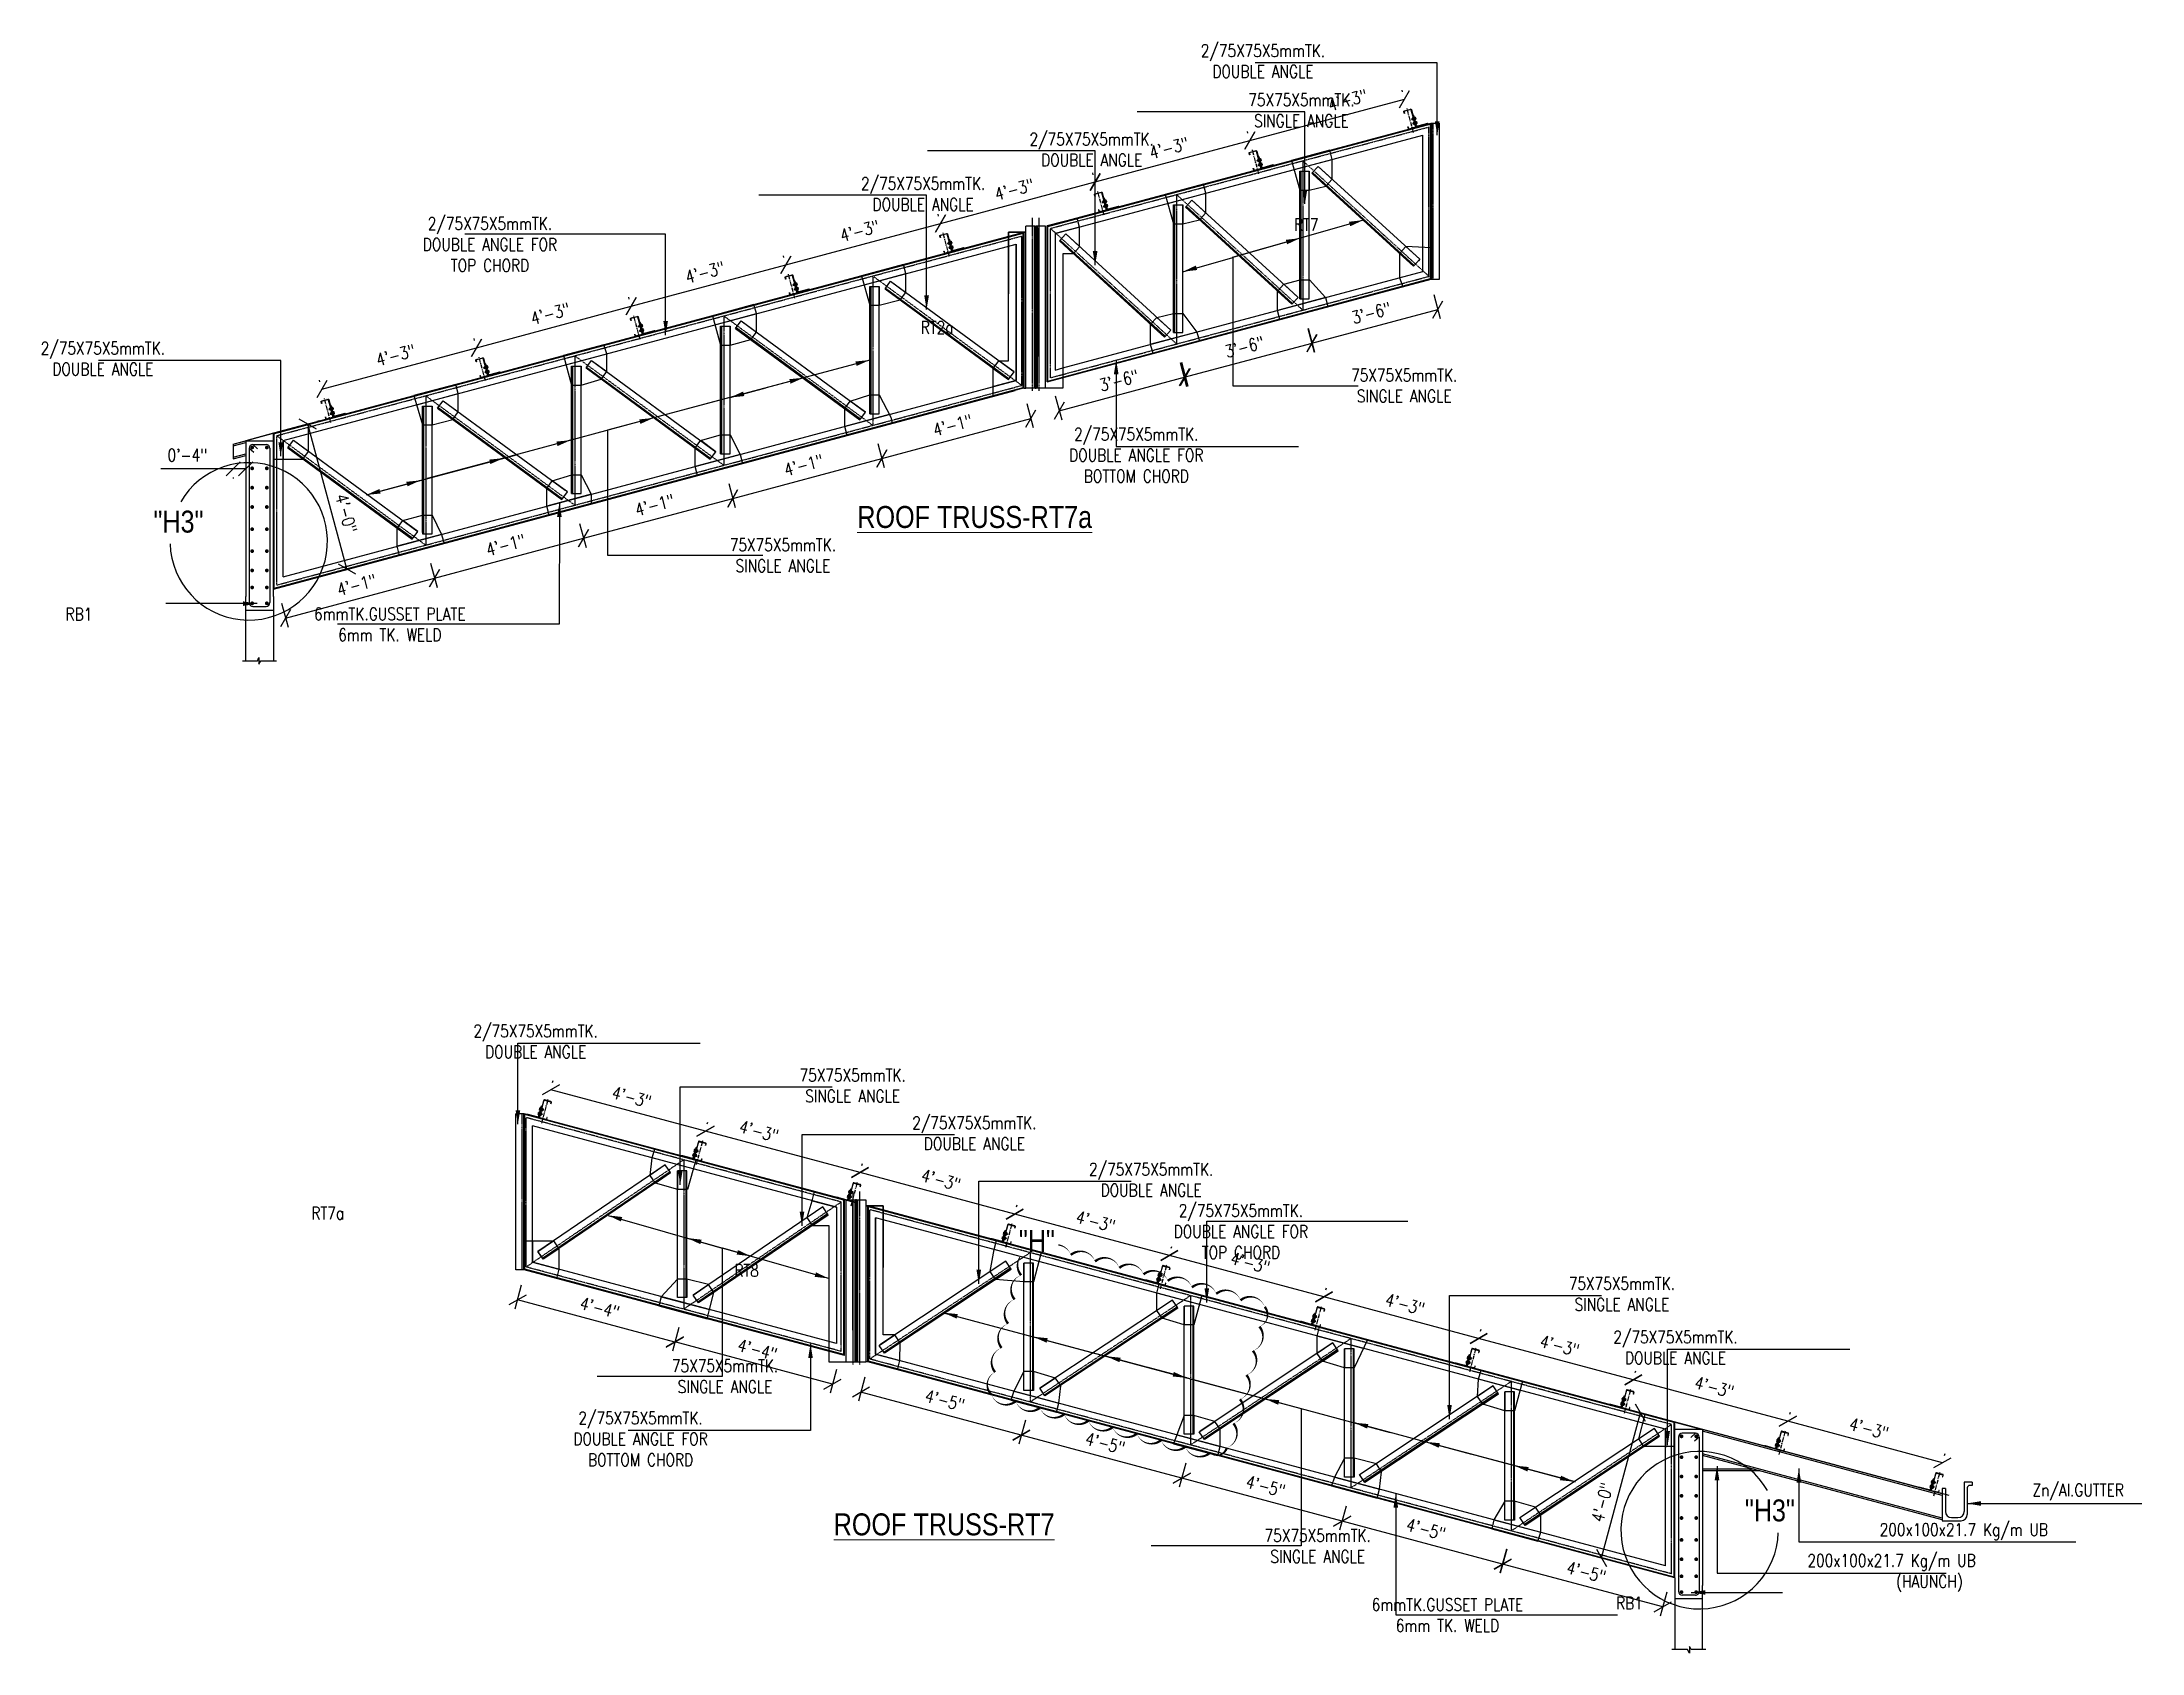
# Model space of a CAD drawing. Extents: x -95606 to 113309, y -42160 to -940.
# Drawn here: x 104296 to 104966, y -21052 to -20539 of the extents above; entities that cross this region are included whole.
import ezdxf

# ---------------------------------------------------------------- set-up
doc = ezdxf.new("R2010")
doc.units = 0
doc.header["$LTSCALE"] = 0.02
doc.header["$MEASUREMENT"] = 0
doc.header["$PDMODE"] = 3
doc.header["$PDSIZE"] = -2
for name, pattern in [('CENTER', [50.8, 31.75, -6.35, 6.35, -6.35]), ('CENTERX2', [101.6, 63.5, -12.7, 12.7, -12.7]), ('DASHEDX2', [1.5, 1, -0.5])]:
    doc.linetypes.add(name, pattern=pattern)
doc.layers.get('0').update_dxf_attribs({"linetype": 'CONTINUOUS'})
doc.layers.get('DEFPOINTS').update_dxf_attribs({"linetype": 'CONTINUOUS'})
for name, color, linetype in [('5T', 4, 'CONTINUOUS'), ('A-C PURLIN', 1, 'CONTINUOUS'), ('A-DIM', 1, 'CONTINUOUS'), ('A-GRID', 7, 'CENTERX2'), ('A-OL', 2, 'CONTINUOUS'), ('A-P FRAME', 4, 'CONTINUOUS'), ('A-WELD', 6, 'CONTINUOUS'), ('DIM', 7, 'CONTINUOUS'), ('dimentions', 8, 'CONTINUOUS'), ('EXLINE', 33, 'CONTINUOUS'), ('G-GRID', 7, 'CENTERX2'), ('GRID', 8, 'CENTER'), ('GUSSET', 1, 'CONTINUOUS'), ('OL', 2, 'CONTINUOUS'), ('RF', 5, 'CONTINUOUS'), ('RF5', 6, 'CONTINUOUS'), ('S-CL', 8, 'CENTER'), ('S-DIM', 7, 'CONTINUOUS'), ('S-TXT', 2, 'CONTINUOUS')]:
    doc.layers.add(name, color=color, linetype=linetype)
doc.layers.add('Layer4', color=4, linetype='CONTINUOUS', lineweight=25)
doc.styles.add('ROMANC', font='romanc.shx')
doc.styles.add('style9', font='romans.shx', dxfattribs={"width": 0.8, "height": 4})
doc.dimstyles.new('TEXT-14', dxfattribs={"dimtxt": 4, "dimasz": 4.5, "dimexe": 3, "dimexo": 6, "dimgap": 2, "dimtad": 1, "dimdec": 0, "dimrnd": 0.5, "dimzin": 1, "dimdsep": 46, "dimlunit": 4, "dimtxsty": 'style9', "dimblk": 'OBLIQUE', "dimcen": 72.09, "dimclrd": 1, "dimclre": 1, "dimclrt": 2, "dimadec": 0, "dimazin": 0, "dimtfac": 1, "dimtdec": 0, "dimtofl": 0, "dimtmove": 0, "dimatfit": 3, "dimfxl": 1, "dimfrac": 2, "dimtolj": 1, "dimtzin": 0, "dimlwd": -1, "dimarcsym": 0})

msp = doc.modelspace()

# ---------------------------------------------------------------- texts
at = {"layer": '5T', "lineweight": 9, "char_height": 7, "attachment_point": 2, "style": 'ROMANC'}
for s, insert in [('{\\fSwis721 Cn BT|b0|i0|c0|p34;"H3"}', (104339.628, -20687.908)), ('{\\fSwis721 Cn BT|b0|i0|c0|p34;\\LROOF TRUSS-RT7a}', (104593.434, -20686.43)), ('{\\fSwis721 Cn BT|b0|i0|c0|p34;"H"}', (104613.243, -20917.28)), ('{\\fSwis721 Cn BT|b0|i0|c0|p34;"H3"}', (104846.896, -21003.147)), ('{\\fSwis721 Cn BT|b0|i0|c0|p34;\\LROOF TRUSS-RT7}', (104583.686, -21007.594))]:
    msp.add_mtext(s, dxfattribs=dict(at, insert=insert))
at = {"layer": 'dimentions', "color": 2, "char_height": 4, "attachment_point": 5, "style": 'style9'}
for s, width, insert in [('2/75X75X5mmTK. \\PDOUBLE ANGLE ', 104.19387, (104685.309, -20544.599)), ('75X75X5mmTK. \\PSINGLE ANGLE', 104.19387, (104697.586, -20560.287)), ('2/75X75X5mmTK. \\PDOUBLE ANGLE', 104.19387, (104630.725, -20572.808)), ('2/75X75X5mmTK. \\PDOUBLE ANGLE', 104.19387, (104576.994, -20586.949)), ('2/75X75X5mmTK. \\PDOUBLE ANGLE FOR\\PTOP CHORD', 104.19387, (104438.907, -20603.053)), ('RT7', 109.71958, (104699.127, -20596.727)), ('RT2a', 109.71958, (104581.406, -20629.518)), ('2/75X75X5mmTK. \\PDOUBLE ANGLE ', 104.19387, (104315.531, -20639.464)), ('75X75X5mmTK. \\PSINGLE ANGLE', 104.19387, (104730.342, -20648.033)), ('2/75X75X5mmTK. \\PDOUBLE ANGLE FOR\\PBOTTOM CHORD', 104.19387, (104644.934, -20670.228)), ('75X75X5mmTK. \\PSINGLE ANGLE', 104.19387, (104532.302, -20702.163)), ('6mmTK.GUSSET PLATE \\P6mm TK. WELD', 104.19387, (104406.994, -20724.184)), ('2/75X75X5mmTK. \\PDOUBLE ANGLE ', 104.19387, (104453.486, -20857.136)), ('75X75X5mmTK. \\PSINGLE ANGLE', 104.19387, (104554.524, -20871.201)), ('2/75X75X5mmTK. \\PDOUBLE ANGLE', 104.19387, (104593.335, -20886.402)), ('2/75X75X5mmTK. \\PDOUBLE ANGLE', 104.19387, (104649.685, -20901.221)), ('RT7a', 109.71958, (104387.2, -20911.871)), ('2/75X75X5mmTK. \\PDOUBLE ANGLE FOR\\PTOP CHORD', 104.19387, (104678.277, -20917.73)), ('RT8', 109.71958, (104520.722, -20930.109)), ('75X75X5mmTK. \\PSINGLE ANGLE', 104.19387, (104799.733, -20937.64)), ('2/75X75X5mmTK. \\PDOUBLE ANGLE ', 104.19387, (104816.818, -20954.703)), ('75X75X5mmTK. \\PSINGLE ANGLE', 104.19387, (104513.846, -20963.856)), ('2/75X75X5mmTK. \\PDOUBLE ANGLE FOR\\PBOTTOM CHORD', 104.19387, (104486.916, -20983.857)), ('75X75X5mmTK. \\PSINGLE ANGLE', 104.19387, (104702.762, -21017.987)), ('6mmTK.GUSSET PLATE \\P6mm TK. WELD', 104.19387, (104744.12, -21040.008))]:
    msp.add_mtext_dynamic_manual_height_columns(s, width=width, gutter_width=16, heights=[0], dxfattribs=dict(at, insert=insert))
for s, insert, width in [('RB1', (104307.897, -20720.931), 76.41678), ('Zn/Al.GUTTER', (104945.189, -21000.801), 104.19387), ('200x100x21.7 Kg/m UB', (104908.713, -21013.431), 104.19387), ('200x100x21.7 Kg/m UB \\P           (HAUNCH)', (104885.683, -21026.593), 104.19387), ('RB1', (104802.129, -21036.171), 76.41678)]:
    msp.add_mtext(s, dxfattribs=dict(at, insert=insert, width=width))

# ---------------------------------------------------------------- blocks, each defined once
blk = doc.blocks.new('_Oblique')
at = {"color": 0, "linetype": 'ByBlock', "lineweight": -2}
blk.add_line((-0.5, -0.5), (0.5, 0.5), dxfattribs=at)
blk = doc.blocks.new('*D129')
at = {"layer": 'DEFPOINTS', "color": 0, "lineweight": -2, "transparency": 16777216}
for p in [(104805.64, -20975.55), (104807.71, -20976.1), (104795.34, -21022.27)]:
    blk.add_point(p, dxfattribs=at)
at = {"layer": 'dimentions', "color": 1, "transparency": 16777216}
blk.add_line((104793.27, -21021.72), (104805.64, -20975.55), dxfattribs=at)
at = {"layer": 'dimentions', "color": 1, "lineweight": -2, "transparency": 16777216}
for p, q in [((104801.92, -20974.55), (104802.74, -20974.77)), ((104789.55, -21020.72), (104790.37, -21020.94))]:
    blk.add_line(p, q, dxfattribs=at)
at = {"layer": 'dimentions', "color": 1, "transparency": 16777216, "xscale": 4.5, "yscale": 4.5, "zscale": 4.5}
for p, rotation in [((104805.64, -20975.55), 74.9999999999825), ((104793.27, -21021.72), 254.9999999999825)]:
    blk.add_blockref('_Oblique', p, dxfattribs=dict(at, rotation=rotation))
at = {"layer": 'dimentions', "color": 2, "transparency": 16777216, "insert": (104793.47, -21004.05), "char_height": 4, "attachment_point": 5, "rotation": 75, "style": 'style9'}
blk.add_mtext('\\A1;4\'-0"', dxfattribs=at)
blk = doc.blocks.new('*D130')
at = {"layer": 'DEFPOINTS', "color": 0, "lineweight": -2, "transparency": 16777216}
for p in [(104611.12, -20972.08), (104608.29, -20982.64), (104662.24, -20985.78)]:
    blk.add_point(p, dxfattribs=at)
at = {"layer": 'dimentions', "color": 1, "lineweight": -2, "transparency": 16777216}
for p, q in [((104609.57, -20977.88), (104607.52, -20985.54)), ((104660.68, -20991.57), (104658.63, -20999.23))]:
    blk.add_line(p, q, dxfattribs=at)
at = {"layer": 'dimentions', "color": 1, "transparency": 16777216}
blk.add_line((104659.41, -20996.34), (104608.29, -20982.64), dxfattribs=at)
at = {"layer": 'dimentions', "color": 1, "transparency": 16777216, "xscale": 4.5, "yscale": 4.5, "zscale": 4.5}
for p, rotation in [((104608.29, -20982.64), 165.0001351781218), ((104659.41, -20996.34), 345.0001351781218)]:
    blk.add_blockref('_Oblique', p, dxfattribs=dict(at, rotation=rotation))
at = {"layer": 'dimentions', "color": 2, "transparency": 16777216, "insert": (104634.98, -20985.26), "char_height": 4, "attachment_point": 5, "rotation": 345.00014, "style": 'style9'}
blk.add_mtext('\\A1;4\'-5"', dxfattribs=at)
blk = doc.blocks.new('*D131')
at = {"layer": 'DEFPOINTS', "color": 0, "lineweight": -2, "transparency": 16777216}
for p in [(104662.24, -20985.78), (104659.41, -20996.34), (104713.35, -20999.47)]:
    blk.add_point(p, dxfattribs=at)
at = {"layer": 'dimentions', "color": 1, "lineweight": -2, "transparency": 16777216}
for p, q in [((104660.68, -20991.57), (104658.63, -20999.24)), ((104711.79, -21005.27), (104709.74, -21012.93))]:
    blk.add_line(p, q, dxfattribs=at)
at = {"layer": 'dimentions', "color": 1, "transparency": 16777216}
blk.add_line((104710.52, -21010.03), (104659.41, -20996.34), dxfattribs=at)
at = {"layer": 'dimentions', "color": 1, "transparency": 16777216, "xscale": 4.5, "yscale": 4.5, "zscale": 4.5}
for p, rotation in [((104659.41, -20996.34), 164.9998664748456), ((104710.52, -21010.03), 344.9998664748456)]:
    blk.add_blockref('_Oblique', p, dxfattribs=dict(at, rotation=rotation))
at = {"layer": 'dimentions', "color": 2, "transparency": 16777216, "insert": (104686.1, -20998.95), "char_height": 4, "attachment_point": 5, "rotation": 344.99987, "style": 'style9'}
blk.add_mtext('\\A1;4\'-5"', dxfattribs=at)
blk = doc.blocks.new('*D132')
at = {"layer": 'DEFPOINTS', "color": 0, "lineweight": -2, "transparency": 16777216}
for p in [(104560.01, -20958.39), (104557.18, -20968.95), (104611.12, -20972.08)]:
    blk.add_point(p, dxfattribs=at)
at = {"layer": 'dimentions', "color": 1, "lineweight": -2, "transparency": 16777216}
for p, q in [((104558.46, -20964.18), (104556.4, -20971.85)), ((104609.57, -20977.88), (104607.52, -20985.54))]:
    blk.add_line(p, q, dxfattribs=at)
at = {"layer": 'dimentions', "color": 1, "transparency": 16777216}
blk.add_line((104608.29, -20982.64), (104557.18, -20968.95), dxfattribs=at)
at = {"layer": 'dimentions', "color": 1, "transparency": 16777216, "xscale": 4.5, "yscale": 4.5, "zscale": 4.5}
for p, rotation in [((104557.18, -20968.95), 164.9999877418502), ((104608.29, -20982.64), 344.9999877418502)]:
    blk.add_blockref('_Oblique', p, dxfattribs=dict(at, rotation=rotation))
at = {"layer": 'dimentions', "color": 2, "transparency": 16777216, "insert": (104583.87, -20971.57), "char_height": 4, "attachment_point": 5, "rotation": 344.99999, "style": 'style9'}
blk.add_mtext('\\A1;4\'-5"', dxfattribs=at)
blk = doc.blocks.new('*D133')
at = {"layer": 'DEFPOINTS', "color": 0, "lineweight": -2, "transparency": 16777216}
for p in [(104450.47, -20929.04), (104447.65, -20939.56), (104500.68, -20942.49)]:
    blk.add_point(p, dxfattribs=at)
at = {"layer": 'dimentions', "color": 1, "lineweight": -2, "transparency": 16777216}
for p, q in [((104448.91, -20934.83), (104446.87, -20942.46)), ((104499.12, -20948.29), (104497.08, -20955.91))]:
    blk.add_line(p, q, dxfattribs=at)
at = {"layer": 'dimentions', "color": 1, "transparency": 16777216}
blk.add_line((104497.86, -20953.02), (104447.65, -20939.56), dxfattribs=at)
at = {"layer": 'dimentions', "color": 1, "transparency": 16777216, "xscale": 4.5, "yscale": 4.5, "zscale": 4.5}
for p, rotation in [((104447.65, -20939.56), 164.9998979990177), ((104497.86, -20953.02), 344.9998979990177)]:
    blk.add_blockref('_Oblique', p, dxfattribs=dict(at, rotation=rotation))
at = {"layer": 'dimentions', "color": 2, "transparency": 16777216, "insert": (104473.88, -20942.06), "char_height": 4, "attachment_point": 5, "rotation": 344.9999, "style": 'style9'}
blk.add_mtext('\\A1;4\'-4"', dxfattribs=at)
blk = doc.blocks.new('*D134')
at = {"layer": 'DEFPOINTS', "color": 0, "lineweight": -2, "transparency": 16777216}
for p in [(104500.68, -20942.49), (104497.88, -20952.93), (104550.89, -20955.94)]:
    blk.add_point(p, dxfattribs=at)
at = {"layer": 'dimentions', "color": 1, "lineweight": -2, "transparency": 16777216}
for p, q in [((104499.12, -20948.29), (104497.1, -20955.82)), ((104549.33, -20961.74), (104547.31, -20969.28))]:
    blk.add_line(p, q, dxfattribs=at)
at = {"layer": 'dimentions', "color": 1, "transparency": 16777216}
blk.add_line((104548.09, -20966.38), (104497.88, -20952.93), dxfattribs=at)
at = {"layer": 'dimentions', "color": 1, "transparency": 16777216, "xscale": 4.5, "yscale": 4.5, "zscale": 4.5}
for p, rotation in [((104497.88, -20952.93), 165.0001020010632), ((104548.09, -20966.38), 345.0001020010632)]:
    blk.add_blockref('_Oblique', p, dxfattribs=dict(at, rotation=rotation))
at = {"layer": 'dimentions', "color": 2, "transparency": 16777216, "insert": (104524.12, -20955.42), "char_height": 4, "attachment_point": 5, "rotation": 345.0001, "style": 'style9'}
blk.add_mtext('\\A1;4\'-4"', dxfattribs=at)
blk = doc.blocks.new('*D135')
at = {"layer": 'DEFPOINTS', "color": 0, "lineweight": -2, "transparency": 16777216}
for p in [(104713.35, -20999.47), (104710.52, -21010.03), (104764.55, -21013.19)]:
    blk.add_point(p, dxfattribs=at)
at = {"layer": 'dimentions', "color": 1, "lineweight": -2, "transparency": 16777216}
for p, q in [((104711.79, -21005.27), (104709.74, -21012.93)), ((104763, -21018.99), (104760.94, -21026.65))]:
    blk.add_line(p, q, dxfattribs=at)
at = {"layer": 'dimentions', "color": 1, "transparency": 16777216}
blk.add_line((104761.72, -21023.75), (104710.52, -21010.03), dxfattribs=at)
at = {"layer": 'dimentions', "color": 1, "transparency": 16777216, "xscale": 4.5, "yscale": 4.5, "zscale": 4.5}
for p, rotation in [((104710.52, -21010.03), 165.0000002511156), ((104761.72, -21023.75), 345.0000002511156)]:
    blk.add_blockref('_Oblique', p, dxfattribs=dict(at, rotation=rotation))
at = {"layer": 'dimentions', "color": 2, "transparency": 16777216, "insert": (104737.25, -21012.66), "char_height": 4, "attachment_point": 5, "rotation": 345, "style": 'style9'}
blk.add_mtext('\\A1;4\'-5"', dxfattribs=at)
blk = doc.blocks.new('*D136')
at = {"layer": 'DEFPOINTS', "color": 0, "lineweight": -2, "transparency": 16777216}
for p in [(104764.46, -21013.17), (104761.63, -21023.73), (104815.57, -21026.87)]:
    blk.add_point(p, dxfattribs=at)
at = {"layer": 'dimentions', "color": 1, "lineweight": -2, "transparency": 16777216}
for p, q in [((104762.91, -21018.97), (104760.85, -21026.63)), ((104814.02, -21032.66), (104811.97, -21040.32))]:
    blk.add_line(p, q, dxfattribs=at)
at = {"layer": 'dimentions', "color": 1, "transparency": 16777216}
blk.add_line((104812.74, -21037.42), (104761.63, -21023.73), dxfattribs=at)
at = {"layer": 'dimentions', "color": 1, "transparency": 16777216, "xscale": 4.5, "yscale": 4.5, "zscale": 4.5}
for p, rotation in [((104761.63, -21023.73), 164.9997281419616), ((104812.74, -21037.42), 344.9997281419616)]:
    blk.add_blockref('_Oblique', p, dxfattribs=dict(at, rotation=rotation))
at = {"layer": 'dimentions', "color": 2, "transparency": 16777216, "insert": (104788.32, -21026.35), "char_height": 4, "attachment_point": 5, "rotation": 344.99973, "style": 'style9'}
blk.add_mtext('\\A1;4\'-5"', dxfattribs=at)
blk = doc.blocks.new('A BOLT')
at = {"layer": 'GUSSET'}
h = blk.add_hatch(dxfattribs=at)
h.set_pattern_fill('LINE', color=8, scale=12.375, angle=107, style=0)
h.set_pattern_definition([(286.416, (-3737.1646, 76954.9778), (1.483816784, 0.437161318), [])])
edge = h.paths.add_edge_path()
edge.add_line((7, -1), (12, 0))
edge.add_ellipse((11, 2), major_axis=(1.59, 1.59), ratio=1, start_angle=241.416, end_angle=331.416)
edge.add_line((13, 3), (13, 4))
edge.add_line((13, 4), (13, 5))
edge.add_ellipse((11, 4), major_axis=(1.59, 1.59), ratio=1, start_angle=331.416, end_angle=421.416)
edge.add_line((10, 6), (8, 5))
edge.add_line((8, 5), (5, 5))
edge.add_ellipse((6, 3), major_axis=(1.59, 1.59), ratio=1, start_angle=331.416, end_angle=421.416, ccw=False)
edge.add_line((8, 3), (8, 2))
edge.add_line((8, 2), (8, 2))
edge.add_ellipse((6, 1), major_axis=(1.59, 1.59), ratio=1, start_angle=241.416, end_angle=331.416, ccw=False)
at = {"layer": 'A-GRID'}
blk.add_line((16, 5), (-20, -6), dxfattribs=at)
at = {"layer": 'A-OL', "color": 1, "linetype": 'DASHEDX2'}
for p, q in [((-13, 9), (-12, 9)), ((-2, 12), (-3, 11)), ((-6, -14), (-5, -14)), ((4, -11), (3, -11))]:
    blk.add_line(p, q, dxfattribs=at)
at = {"layer": 'A-OL', "color": 1}
for p, q in [((-5, -14), (-12, 9)), ((3, -11), (-3, 11))]:
    blk.add_line(p, q, dxfattribs=at)
at = {"layer": 'OL'}
for p, q in [((-13, 9), (-6, -14)), ((-2, 12), (4, -11)), ((9, 6), (0, 3))]:
    blk.add_line(p, q, dxfattribs=at)
for points in [[(-12, 7), (-17, 6, 0.414214), (-18, 3), (-18, 2)], [(-10, 0), (-15, -1, -0.414214), (-18, 0), (-18, 2)], [(-2, 10), (3, 11, -0.414214), (5, 10), (6, 9)], [(0, 3), (5, 5, 0.414214), (6, 7), (6, 9)], [(8, 2), (8, 3, 0.414214), (5, 5), (3, 4)], [(8, 2), (8, 2, -0.414214), (7, -1), (3, -2)], [(13, 4), (13, 3, -0.414214), (12, 0), (4, -2)], [(13, 4), (13, 5, 0.414214), (10, 6), (5, 4)], [(-17, -5), (-17, -4, -0.414214), (-15, -1), (-13, -1)], [(-17, -5), (-17, -6, 0.414214), (-14, -7), (-10, -6)], [(-9, -6), (-13, -7, 0.414214), (-15, -10), (-14, -11)], [(-7, -13), (-11, -14, -0.414214), (-14, -12), (-14, -11)], [(2, -3), (6, -1, -0.414214), (9, -3), (10, -4)], [(4, -10), (8, -8, 0.414214), (10, -5), (10, -4)]]:
    blk.add_lwpolyline(points, format="xyb", dxfattribs=at)
for points in [[(-1, 3), (-9, 0)], [(8, 6), (8, 5), (0, 3)], [(-8, -5), (1, -3)]]:
    blk.add_lwpolyline(points, dxfattribs=at)
blk = doc.blocks.new('RT8-LIP')
at = {"layer": 'A-C PURLIN'}
h = blk.add_hatch(dxfattribs=at)
h.set_pattern_fill('STEEL', color=256, scale=11, angle=106.708, style=0)
h.set_pattern_definition([(151.708, (-15373.637, -58962.002), (-16.553237, -30.752983), []), (151.708, (-15390.362, -58967.023), (-16.553237, -30.752983), [])])
h.paths.add_polyline_path([(-61, 86, 0.414214), (-64, 80), (-40, -1, -0.414214), (-43, -8), (-124, -32, 0.414214), (-128, -38), (-32, -10)])
h = blk.add_hatch(dxfattribs=at)
h.set_pattern_fill('STEEL', color=256, scale=8, angle=16.708, style=0)
h.set_pattern_definition([(61.708, (-15390.126, -58951.48), (-22.365806, 12.038718), []), (61.708, (-15393.777, -58939.315), (-22.365806, 12.038718), [])])
h.paths.add_polyline_path([(-50, 64), (-70, 130, -0.414214), (-66, 136), (-20, 150, -0.414214), (-13, 147), (-10, 137, 0.490314), (-9, 136, 0.490314), (-8, 138), (-12, 150, 0.414214), (-18, 153), (-70, 138, 0.414214), (-73, 132), (-52, 64), (-32, -4, 0.414214), (-26, -8), (26, 8, 0.414214), (29, 14), (25, 26, 0.490314), (24, 27, 0.490314), (23, 26), (26, 16, -0.414214), (23, 9), (-24, -5, -0.414214), (-30, -1)])
for points in [[(-61, 86), (-32, -10), (-128, -38), (-128, -38, -0.414214), (-124, -32), (-43, -8, 0.414214), (-40, -1), (-64, 80, -0.414214), (-61, 86)], [(24, 27), (24, 27, 0.414214), (23, 26), (26, 16, -0.414214), (23, 9), (-24, -5, -0.414214), (-30, -1), (-50, 64), (-70, 130, -0.414214), (-66, 136), (-20, 150, -0.414214), (-13, 147), (-10, 137, 0.414214), (-9, 136), (-9, 136, 0.414214), (-8, 138), (-12, 150, 0.414214), (-18, 153), (-70, 138, 0.414214), (-73, 132), (-52, 64), (-32, -4, 0.414214), (-26, -8), (26, 8, 0.414214), (29, 14), (25, 26, 0.414214)]]:
    blk.add_lwpolyline(points, format="xyb", close=True, dxfattribs=at)
blk = doc.blocks.new('A$C7F18320F')
at = {"layer": 'A-C PURLIN', "xscale": 0.03999999999769976, "yscale": 0.03999999999769976, "zscale": 0.03999999999769976, "rotation": 357.2919999998659}
blk.add_blockref('RT8-LIP', (1.29, 0.32), dxfattribs=at)
at = {"layer": 'A-WELD', "xscale": 0.03999999999769976, "yscale": 0.03999999999769976, "zscale": 0.03999999999769976, "rotation": 357.2919999998659}
for p in [(-0.54, 2.81), (-0.18, 1.36)]:
    blk.add_blockref('A BOLT', p, dxfattribs=at)
blk = doc.blocks.new('*D137')
at = {"layer": 'DEFPOINTS', "color": 0, "lineweight": -2, "transparency": 16777216}
for p in [(104754.07, -20951.79), (104753.13, -20955.29), (104802.43, -20968.5)]:
    blk.add_point(p, dxfattribs=at)
at = {"layer": 'dimentions', "color": 1, "transparency": 16777216}
blk.add_line((104803.37, -20965), (104754.07, -20951.79), dxfattribs=at)
at = {"layer": 'dimentions', "color": 1, "lineweight": -2, "transparency": 16777216}
for p, q in [((104754.68, -20949.49), (104754.84, -20948.89)), ((104803.98, -20962.7), (104804.14, -20962.1))]:
    blk.add_line(p, q, dxfattribs=at)
at = {"layer": 'dimentions', "color": 1, "transparency": 16777216, "xscale": 4.5, "yscale": 4.5, "zscale": 4.5}
for p, rotation in [((104754.07, -20951.79), 164.999999999995), ((104803.37, -20965), 344.9999999999949)]:
    blk.add_blockref('_Oblique', p, dxfattribs=dict(at, rotation=rotation))
at = {"layer": 'dimentions', "color": 2, "transparency": 16777216, "insert": (104779.85, -20954.16), "char_height": 4, "attachment_point": 5, "rotation": 345, "style": 'style9'}
blk.add_mtext('\\A1;4\'-3"', dxfattribs=at)
blk = doc.blocks.new('*D138')
at = {"layer": 'DEFPOINTS', "color": 0, "lineweight": -2, "transparency": 16777216}
for p in [(104703.83, -20942.08), (104704.77, -20938.58), (104753.13, -20955.29)]:
    blk.add_point(p, dxfattribs=at)
at = {"layer": 'dimentions', "color": 1, "lineweight": -2, "transparency": 16777216}
for p, q in [((104705.38, -20936.28), (104705.55, -20935.68)), ((104754.68, -20949.49), (104754.84, -20948.89))]:
    blk.add_line(p, q, dxfattribs=at)
at = {"layer": 'dimentions', "color": 1, "transparency": 16777216}
blk.add_line((104754.07, -20951.79), (104704.77, -20938.58), dxfattribs=at)
at = {"layer": 'dimentions', "color": 1, "transparency": 16777216, "xscale": 4.5, "yscale": 4.5, "zscale": 4.5}
for p, rotation in [((104704.77, -20938.58), 165.0000000000035), ((104754.07, -20951.79), 345.0000000000035)]:
    blk.add_blockref('_Oblique', p, dxfattribs=dict(at, rotation=rotation))
at = {"layer": 'dimentions', "color": 2, "transparency": 16777216, "insert": (104730.55, -20940.95), "char_height": 4, "attachment_point": 5, "rotation": 345, "style": 'style9'}
blk.add_mtext('\\A1;4\'-3"', dxfattribs=at)
blk = doc.blocks.new('*D139')
at = {"layer": 'DEFPOINTS', "color": 0, "lineweight": -2, "transparency": 16777216}
for p in [(104654.53, -20928.87), (104655.47, -20925.37), (104703.83, -20942.08)]:
    blk.add_point(p, dxfattribs=at)
at = {"layer": 'dimentions', "color": 1, "lineweight": -2, "transparency": 16777216}
for p, q in [((104656.09, -20923.07), (104656.25, -20922.47)), ((104705.38, -20936.28), (104705.55, -20935.68))]:
    blk.add_line(p, q, dxfattribs=at)
at = {"layer": 'dimentions', "color": 1, "transparency": 16777216}
blk.add_line((104704.77, -20938.58), (104655.47, -20925.37), dxfattribs=at)
at = {"layer": 'dimentions', "color": 1, "transparency": 16777216, "xscale": 4.5, "yscale": 4.5, "zscale": 4.5}
for p, rotation in [((104655.47, -20925.37), 164.999999999995), ((104704.77, -20938.58), 344.9999999999949)]:
    blk.add_blockref('_Oblique', p, dxfattribs=dict(at, rotation=rotation))
at = {"layer": 'dimentions', "color": 2, "transparency": 16777216, "insert": (104681.25, -20927.74), "char_height": 4, "attachment_point": 5, "rotation": 345, "style": 'style9'}
blk.add_mtext('\\A1;4\'-3"', dxfattribs=at)
blk = doc.blocks.new('*D140')
at = {"layer": 'DEFPOINTS', "color": 0, "lineweight": -2, "transparency": 16777216}
for p in [(104605.23, -20915.66), (104606.17, -20912.16), (104654.53, -20928.87)]:
    blk.add_point(p, dxfattribs=at)
at = {"layer": 'dimentions', "color": 1, "lineweight": -2, "transparency": 16777216}
for p, q in [((104606.79, -20909.86), (104606.95, -20909.26)), ((104656.09, -20923.07), (104656.25, -20922.47))]:
    blk.add_line(p, q, dxfattribs=at)
at = {"layer": 'dimentions', "color": 1, "transparency": 16777216}
blk.add_line((104655.47, -20925.37), (104606.17, -20912.16), dxfattribs=at)
at = {"layer": 'dimentions', "color": 1, "transparency": 16777216, "xscale": 4.5, "yscale": 4.5, "zscale": 4.5}
for p, rotation in [((104606.17, -20912.16), 164.999999999995), ((104655.47, -20925.37), 344.9999999999949)]:
    blk.add_blockref('_Oblique', p, dxfattribs=dict(at, rotation=rotation))
at = {"layer": 'dimentions', "color": 2, "transparency": 16777216, "insert": (104631.95, -20914.53), "char_height": 4, "attachment_point": 5, "rotation": 345, "style": 'style9'}
blk.add_mtext('\\A1;4\'-3"', dxfattribs=at)
blk = doc.blocks.new('*D141')
at = {"layer": 'DEFPOINTS', "color": 0, "lineweight": -2, "transparency": 16777216}
for p in [(104555.94, -20902.45), (104556.87, -20898.95), (104605.23, -20915.66)]:
    blk.add_point(p, dxfattribs=at)
at = {"layer": 'dimentions', "color": 1, "lineweight": -2, "transparency": 16777216}
for p, q in [((104557.49, -20896.65), (104557.65, -20896.05)), ((104606.79, -20909.86), (104606.95, -20909.26))]:
    blk.add_line(p, q, dxfattribs=at)
at = {"layer": 'dimentions', "color": 1, "transparency": 16777216}
blk.add_line((104606.17, -20912.16), (104556.87, -20898.95), dxfattribs=at)
at = {"layer": 'dimentions', "color": 1, "transparency": 16777216, "xscale": 4.5, "yscale": 4.5, "zscale": 4.5}
for p, rotation in [((104556.87, -20898.95), 165.0000000000035), ((104606.17, -20912.16), 345.0000000000035)]:
    blk.add_blockref('_Oblique', p, dxfattribs=dict(at, rotation=rotation))
at = {"layer": 'dimentions', "color": 2, "transparency": 16777216, "insert": (104582.66, -20901.32), "char_height": 4, "attachment_point": 5, "rotation": 345, "style": 'style9'}
blk.add_mtext('\\A1;4\'-3"', dxfattribs=at)
blk = doc.blocks.new('*D142')
at = {"layer": 'DEFPOINTS', "color": 0, "lineweight": -2, "transparency": 16777216}
for p in [(104506.64, -20889.24), (104507.58, -20885.74), (104555.94, -20902.45)]:
    blk.add_point(p, dxfattribs=at)
at = {"layer": 'dimentions', "color": 1, "lineweight": -2, "transparency": 16777216}
for p, q in [((104508.19, -20883.45), (104508.35, -20882.84)), ((104557.49, -20896.65), (104557.65, -20896.05))]:
    blk.add_line(p, q, dxfattribs=at)
at = {"layer": 'dimentions', "color": 1, "transparency": 16777216}
blk.add_line((104556.87, -20898.95), (104507.58, -20885.74), dxfattribs=at)
at = {"layer": 'dimentions', "color": 1, "transparency": 16777216, "xscale": 4.5, "yscale": 4.5, "zscale": 4.5}
for p, rotation in [((104507.58, -20885.74), 164.999999999995), ((104556.87, -20898.95), 344.9999999999949)]:
    blk.add_blockref('_Oblique', p, dxfattribs=dict(at, rotation=rotation))
at = {"layer": 'dimentions', "color": 2, "transparency": 16777216, "insert": (104524.62, -20885.77), "char_height": 4, "attachment_point": 5, "rotation": 345, "style": 'style9'}
blk.add_mtext('\\A1;4\'-3"', dxfattribs=at)
blk = doc.blocks.new('*D143')
at = {"layer": 'DEFPOINTS', "color": 0, "lineweight": -2, "transparency": 16777216}
for p in [(104457.34, -20876.03), (104458.28, -20872.53), (104506.64, -20889.24)]:
    blk.add_point(p, dxfattribs=at)
at = {"layer": 'dimentions', "color": 1, "lineweight": -2, "transparency": 16777216}
for p, q in [((104458.89, -20870.24), (104459.05, -20869.63)), ((104508.19, -20883.45), (104508.35, -20882.84))]:
    blk.add_line(p, q, dxfattribs=at)
at = {"layer": 'dimentions', "color": 1, "transparency": 16777216}
blk.add_line((104507.58, -20885.74), (104458.28, -20872.53), dxfattribs=at)
at = {"layer": 'dimentions', "color": 1, "transparency": 16777216, "xscale": 4.5, "yscale": 4.5, "zscale": 4.5}
for p, rotation in [((104458.28, -20872.53), 165.0000000000035), ((104507.58, -20885.74), 345.0000000000035)]:
    blk.add_blockref('_Oblique', p, dxfattribs=dict(at, rotation=rotation))
at = {"layer": 'dimentions', "color": 2, "transparency": 16777216, "insert": (104484.06, -20874.91), "char_height": 4, "attachment_point": 5, "rotation": 345, "style": 'style9'}
blk.add_mtext('\\A1;4\'-3"', dxfattribs=at)
blk = doc.blocks.new('*D144')
at = {"layer": 'DEFPOINTS', "color": 0, "lineweight": -2, "transparency": 16777216}
for p in [(104803.37, -20965), (104802.43, -20968.5), (104851.73, -20981.71)]:
    blk.add_point(p, dxfattribs=at)
at = {"layer": 'dimentions', "color": 1, "transparency": 16777216}
blk.add_line((104852.66, -20978.21), (104803.37, -20965), dxfattribs=at)
at = {"layer": 'dimentions', "color": 1, "lineweight": -2, "transparency": 16777216}
for p, q in [((104803.98, -20962.7), (104804.14, -20962.1)), ((104853.28, -20975.91), (104853.44, -20975.31))]:
    blk.add_line(p, q, dxfattribs=at)
at = {"layer": 'dimentions', "color": 1, "transparency": 16777216, "xscale": 4.5, "yscale": 4.5, "zscale": 4.5}
for p, rotation in [((104803.37, -20965), 164.9999999999992), ((104852.66, -20978.21), 344.9999999999992)]:
    blk.add_blockref('_Oblique', p, dxfattribs=dict(at, rotation=rotation))
at = {"layer": 'dimentions', "color": 2, "transparency": 16777216, "insert": (104829.15, -20967.37), "char_height": 4, "attachment_point": 5, "rotation": 345, "style": 'style9'}
blk.add_mtext('\\A1;4\'-3"', dxfattribs=at)
blk = doc.blocks.new('*D145')
at = {"layer": 'DEFPOINTS', "color": 0, "lineweight": -2, "transparency": 16777216}
for p in [(104852.66, -20978.21), (104851.73, -20981.71), (104901.02, -20994.92)]:
    blk.add_point(p, dxfattribs=at)
at = {"layer": 'dimentions', "color": 1, "transparency": 16777216}
blk.add_line((104901.96, -20991.42), (104852.66, -20978.21), dxfattribs=at)
at = {"layer": 'dimentions', "color": 1, "lineweight": -2, "transparency": 16777216}
for p, q in [((104853.28, -20975.91), (104853.44, -20975.31)), ((104902.58, -20989.12), (104902.74, -20988.52))]:
    blk.add_line(p, q, dxfattribs=at)
at = {"layer": 'dimentions', "color": 1, "transparency": 16777216, "xscale": 4.5, "yscale": 4.5, "zscale": 4.5}
for p, rotation in [((104852.66, -20978.21), 165.0000000000035), ((104901.96, -20991.42), 345.0000000000035)]:
    blk.add_blockref('_Oblique', p, dxfattribs=dict(at, rotation=rotation))
at = {"layer": 'dimentions', "color": 2, "transparency": 16777216, "insert": (104878.45, -20980.58), "char_height": 4, "attachment_point": 5, "rotation": 345, "style": 'style9'}
blk.add_mtext('\\A1;4\'-3"', dxfattribs=at)
blk = doc.blocks.new('*D169')
at = {"layer": 'DEFPOINTS', "color": 0, "lineweight": -2, "transparency": 16777216}
for p in [(104378.81, -20660.86), (104380.89, -20660.31), (104391.18, -20707.04)]:
    blk.add_point(p, dxfattribs=at)
at = {"layer": 'dimentions', "color": 1, "transparency": 16777216}
blk.add_line((104393.26, -20706.48), (104380.89, -20660.31), dxfattribs=at)
at = {"layer": 'dimentions', "color": 1, "lineweight": -2, "transparency": 16777216}
for p, q in [((104384.61, -20659.31), (104383.78, -20659.53)), ((104396.98, -20705.48), (104396.15, -20705.7))]:
    blk.add_line(p, q, dxfattribs=at)
at = {"layer": 'dimentions', "color": 1, "transparency": 16777216, "xscale": 4.5, "yscale": 4.5, "zscale": 4.5}
for p, rotation in [((104380.89, -20660.31), 105.0000000000175), ((104393.26, -20706.48), 285.0000000000175)]:
    blk.add_blockref('_Oblique', p, dxfattribs=dict(at, rotation=rotation))
at = {"layer": 'dimentions', "color": 2, "transparency": 16777216, "insert": (104393.06, -20688.81), "char_height": 4, "attachment_point": 5, "rotation": 285, "style": 'style9'}
blk.add_mtext('\\A1;4\'-0"', dxfattribs=at)
blk = doc.blocks.new('*D178')
at = {"layer": 'DEFPOINTS', "color": 0, "lineweight": -2, "transparency": 16777216}
for p in [(104698.13, -20623.96), (104657.35, -20634.89), (104700.95, -20634.49)]:
    blk.add_point(p, dxfattribs=at)
at = {"layer": 'dimentions', "color": 1, "lineweight": -2, "transparency": 16777216}
for p, q in [((104699.68, -20629.76), (104701.73, -20637.39)), ((104658.91, -20640.68), (104660.95, -20648.31))]:
    blk.add_line(p, q, dxfattribs=at)
at = {"layer": 'dimentions', "color": 1, "transparency": 16777216}
blk.add_line((104660.17, -20645.41), (104700.95, -20634.49), dxfattribs=at)
at = {"layer": 'dimentions', "color": 1, "transparency": 16777216, "xscale": 4.5, "yscale": 4.5, "zscale": 4.5}
for p, rotation in [((104700.95, -20634.49), 15.00012560043839), ((104660.17, -20645.41), 195.0001256004384)]:
    blk.add_blockref('_Oblique', p, dxfattribs=dict(at, rotation=rotation))
at = {"layer": 'dimentions', "color": 2, "transparency": 16777216, "insert": (104679.43, -20635.72), "char_height": 4, "attachment_point": 5, "rotation": 15.00013, "style": 'style9'}
blk.add_mtext('\\A1;3\'-6"', dxfattribs=at)
blk = doc.blocks.new('*D179')
at = {"layer": 'DEFPOINTS', "color": 0, "lineweight": -2, "transparency": 16777216}
for p in [(104560.95, -20660.72), (104513.45, -20673.44), (104563.78, -20671.27)]:
    blk.add_point(p, dxfattribs=at)
at = {"layer": 'dimentions', "color": 1, "lineweight": -2, "transparency": 16777216}
for p, q in [((104562.51, -20666.51), (104564.56, -20674.17)), ((104515.01, -20679.24), (104517.06, -20686.9))]:
    blk.add_line(p, q, dxfattribs=at)
at = {"layer": 'dimentions', "color": 1, "transparency": 16777216}
blk.add_line((104516.28, -20684), (104563.78, -20671.27), dxfattribs=at)
at = {"layer": 'dimentions', "color": 1, "transparency": 16777216, "xscale": 4.5, "yscale": 4.5, "zscale": 4.5}
for p, rotation in [((104563.78, -20671.27), 14.99999860710317), ((104516.28, -20684), 194.9999986071032)]:
    blk.add_blockref('_Oblique', p, dxfattribs=dict(at, rotation=rotation))
at = {"layer": 'dimentions', "color": 2, "transparency": 16777216, "insert": (104538.9, -20673.4), "char_height": 4, "attachment_point": 5, "rotation": 15, "style": 'style9'}
blk.add_mtext('\\A1;4\'-1"', dxfattribs=at)
blk = doc.blocks.new('*D180')
at = {"layer": 'DEFPOINTS', "color": 0, "lineweight": -2, "transparency": 16777216}
for p in [(104513.45, -20673.44), (104516.28, -20684), (104465.95, -20686.17)]:
    blk.add_point(p, dxfattribs=at)
at = {"layer": 'dimentions', "color": 1, "transparency": 16777216}
blk.add_line((104468.78, -20696.73), (104516.28, -20684), dxfattribs=at)
at = {"layer": 'dimentions', "color": 1, "lineweight": -2, "transparency": 16777216}
for p, q in [((104515.01, -20679.24), (104517.06, -20686.9)), ((104467.51, -20691.96), (104469.56, -20699.63))]:
    blk.add_line(p, q, dxfattribs=at)
at = {"layer": 'dimentions', "color": 1, "transparency": 16777216, "xscale": 4.5, "yscale": 4.5, "zscale": 4.5}
for p, rotation in [((104516.28, -20684), 14.99679308963806), ((104468.78, -20696.73), 194.9967930896381)]:
    blk.add_blockref('_Oblique', p, dxfattribs=dict(at, rotation=rotation))
at = {"layer": 'dimentions', "color": 2, "transparency": 16777216, "insert": (104491.4, -20686.13), "char_height": 4, "attachment_point": 5, "rotation": 14.99679, "style": 'style9'}
blk.add_mtext('\\A1;4\'-1"', dxfattribs=at)
blk = doc.blocks.new('*D181')
at = {"layer": 'DEFPOINTS', "color": 0, "lineweight": -2, "transparency": 16777216}
for p in [(104465.95, -20686.17), (104468.78, -20696.73), (104418.45, -20698.9)]:
    blk.add_point(p, dxfattribs=at)
at = {"layer": 'dimentions', "color": 1, "transparency": 16777216}
blk.add_line((104421.28, -20709.46), (104468.78, -20696.73), dxfattribs=at)
at = {"layer": 'dimentions', "color": 1, "lineweight": -2, "transparency": 16777216}
for p, q in [((104467.51, -20691.96), (104469.56, -20699.63)), ((104420.01, -20704.69), (104422.06, -20712.36))]:
    blk.add_line(p, q, dxfattribs=at)
at = {"layer": 'dimentions', "color": 1, "transparency": 16777216, "xscale": 4.5, "yscale": 4.5, "zscale": 4.5}
for p, rotation in [((104468.78, -20696.73), 15.00303364382489), ((104421.28, -20709.46), 195.0030336438249)]:
    blk.add_blockref('_Oblique', p, dxfattribs=dict(at, rotation=rotation))
at = {"layer": 'dimentions', "color": 2, "transparency": 16777216, "insert": (104443.9, -20698.86), "char_height": 4, "attachment_point": 5, "rotation": 15.00303, "style": 'style9'}
blk.add_mtext('\\A1;4\'-1"', dxfattribs=at)
blk = doc.blocks.new('*D182')
at = {"layer": 'DEFPOINTS', "color": 0, "lineweight": -2, "transparency": 16777216}
for p in [(104418.45, -20698.9), (104421.28, -20709.45), (104370.95, -20711.63)]:
    blk.add_point(p, dxfattribs=at)
at = {"layer": 'dimentions', "color": 1, "transparency": 16777216}
blk.add_line((104373.78, -20722.17), (104421.28, -20709.45), dxfattribs=at)
at = {"layer": 'dimentions', "color": 1, "lineweight": -2, "transparency": 16777216}
for p, q in [((104420.01, -20704.69), (104422.06, -20712.34)), ((104372.51, -20717.42), (104374.56, -20725.07))]:
    blk.add_line(p, q, dxfattribs=at)
at = {"layer": 'dimentions', "color": 1, "transparency": 16777216, "xscale": 4.5, "yscale": 4.5, "zscale": 4.5}
for p, rotation in [((104421.28, -20709.45), 15.00017315560325), ((104373.78, -20722.17), 195.0001731556032)]:
    blk.add_blockref('_Oblique', p, dxfattribs=dict(at, rotation=rotation))
at = {"layer": 'dimentions', "color": 2, "transparency": 16777216, "insert": (104396.4, -20711.58), "char_height": 4, "attachment_point": 5, "rotation": 15.00017, "style": 'style9'}
blk.add_mtext('\\A1;4\'-1"', dxfattribs=at)
blk = doc.blocks.new('*D183')
at = {"layer": 'DEFPOINTS', "color": 0, "lineweight": -2, "transparency": 16777216}
for p in [(104608.45, -20647.99), (104560.95, -20660.72), (104611.28, -20658.55)]:
    blk.add_point(p, dxfattribs=at)
at = {"layer": 'dimentions', "color": 1, "lineweight": -2, "transparency": 16777216}
for p, q in [((104610.01, -20653.78), (104612.06, -20661.45)), ((104562.51, -20666.51), (104564.56, -20674.17))]:
    blk.add_line(p, q, dxfattribs=at)
at = {"layer": 'dimentions', "color": 1, "transparency": 16777216}
blk.add_line((104563.78, -20671.28), (104611.28, -20658.55), dxfattribs=at)
at = {"layer": 'dimentions', "color": 1, "transparency": 16777216, "xscale": 4.5, "yscale": 4.5, "zscale": 4.5}
for p, rotation in [((104611.28, -20658.55), 15.00000139290355), ((104563.78, -20671.28), 195.0000013929036)]:
    blk.add_blockref('_Oblique', p, dxfattribs=dict(at, rotation=rotation))
at = {"layer": 'dimentions', "color": 2, "transparency": 16777216, "insert": (104586.4, -20660.68), "char_height": 4, "attachment_point": 5, "rotation": 15, "style": 'style9'}
blk.add_mtext('\\A1;4\'-1"', dxfattribs=at)
blk = doc.blocks.new('*D184')
at = {"layer": 'DEFPOINTS', "color": 0, "lineweight": -2, "transparency": 16777216}
for p in [(104738.24, -20613.21), (104741.06, -20623.74), (104698.02, -20623.99)]:
    blk.add_point(p, dxfattribs=at)
at = {"layer": 'dimentions', "color": 1, "transparency": 16777216}
blk.add_line((104700.84, -20634.52), (104741.06, -20623.74), dxfattribs=at)
at = {"layer": 'dimentions', "color": 1, "lineweight": -2, "transparency": 16777216}
for p, q in [((104739.79, -20619.01), (104741.84, -20626.64)), ((104699.57, -20629.79), (104701.62, -20637.41))]:
    blk.add_line(p, q, dxfattribs=at)
at = {"layer": 'dimentions', "color": 1, "transparency": 16777216, "xscale": 4.5, "yscale": 4.5, "zscale": 4.5}
for p, rotation in [((104741.06, -20623.74), 15.00012745685418), ((104700.84, -20634.52), 195.0001274568542)]:
    blk.add_blockref('_Oblique', p, dxfattribs=dict(at, rotation=rotation))
at = {"layer": 'dimentions', "color": 2, "transparency": 16777216, "insert": (104719.81, -20624.9), "char_height": 4, "attachment_point": 5, "rotation": 15.00013, "style": 'style9'}
blk.add_mtext('\\A1;3\'-6"', dxfattribs=at)
blk = doc.blocks.new('*D185')
at = {"layer": 'DEFPOINTS', "color": 0, "lineweight": -2, "transparency": 16777216}
for p in [(104657.8, -20634.77), (104617.58, -20645.54), (104660.62, -20645.29)]:
    blk.add_point(p, dxfattribs=at)
at = {"layer": 'dimentions', "color": 1, "lineweight": -2, "transparency": 16777216}
for p, q in [((104659.35, -20640.56), (104661.4, -20648.19)), ((104619.13, -20651.34), (104621.18, -20658.97))]:
    blk.add_line(p, q, dxfattribs=at)
at = {"layer": 'dimentions', "color": 1, "transparency": 16777216}
blk.add_line((104620.4, -20656.07), (104660.62, -20645.29), dxfattribs=at)
at = {"layer": 'dimentions', "color": 1, "transparency": 16777216, "xscale": 4.5, "yscale": 4.5, "zscale": 4.5}
for p, rotation in [((104660.62, -20645.29), 14.99987266287612), ((104620.4, -20656.07), 194.9998726628761)]:
    blk.add_blockref('_Oblique', p, dxfattribs=dict(at, rotation=rotation))
at = {"layer": 'dimentions', "color": 2, "transparency": 16777216, "insert": (104639.38, -20646.45), "char_height": 4, "attachment_point": 5, "rotation": 14.99987, "style": 'style9'}
blk.add_mtext('\\A1;3\'-6"', dxfattribs=at)
blk = doc.blocks.new('*D170')
at = {"layer": 'DEFPOINTS', "color": 0, "lineweight": -2, "transparency": 16777216}
for p in [(104434.64, -20635.97), (104435.57, -20639.46), (104386.28, -20652.67)]:
    blk.add_point(p, dxfattribs=at)
at = {"layer": 'dimentions', "color": 1, "transparency": 16777216}
blk.add_line((104385.34, -20649.17), (104434.64, -20635.97), dxfattribs=at)
at = {"layer": 'dimentions', "color": 1, "lineweight": -2, "transparency": 16777216}
for p, q in [((104434.02, -20633.67), (104433.86, -20633.07)), ((104384.72, -20646.88), (104384.56, -20646.28))]:
    blk.add_line(p, q, dxfattribs=at)
at = {"layer": 'dimentions', "color": 1, "transparency": 16777216, "xscale": 4.5, "yscale": 4.5, "zscale": 4.5}
for p, rotation in [((104434.64, -20635.97), 15.00000000000078), ((104385.34, -20649.17), 195.0000000000008)]:
    blk.add_blockref('_Oblique', p, dxfattribs=dict(at, rotation=rotation))
at = {"layer": 'dimentions', "color": 2, "transparency": 16777216, "insert": (104408.85, -20638.34), "char_height": 4, "attachment_point": 5, "rotation": 15, "style": 'style9'}
blk.add_mtext('\\A1;4\'-3"', dxfattribs=at)
blk = doc.blocks.new('*D171')
at = {"layer": 'DEFPOINTS', "color": 0, "lineweight": -2, "transparency": 16777216}
for p in [(104483.93, -20622.76), (104484.87, -20626.26), (104435.57, -20639.46)]:
    blk.add_point(p, dxfattribs=at)
at = {"layer": 'dimentions', "color": 1, "transparency": 16777216}
blk.add_line((104434.64, -20635.97), (104483.93, -20622.76), dxfattribs=at)
at = {"layer": 'dimentions', "color": 1, "lineweight": -2, "transparency": 16777216}
for p, q in [((104483.32, -20620.46), (104483.16, -20619.86)), ((104434.02, -20633.67), (104433.86, -20633.07))]:
    blk.add_line(p, q, dxfattribs=at)
at = {"layer": 'dimentions', "color": 1, "transparency": 16777216, "xscale": 4.5, "yscale": 4.5, "zscale": 4.5}
for p, rotation in [((104483.93, -20622.76), 15.00000000000078), ((104434.64, -20635.97), 195.0000000000008)]:
    blk.add_blockref('_Oblique', p, dxfattribs=dict(at, rotation=rotation))
at = {"layer": 'dimentions', "color": 2, "transparency": 16777216, "insert": (104458.15, -20625.13), "char_height": 4, "attachment_point": 5, "rotation": 15, "style": 'style9'}
blk.add_mtext('\\A1;4\'-3"', dxfattribs=at)
blk = doc.blocks.new('*D172')
at = {"layer": 'DEFPOINTS', "color": 0, "lineweight": -2, "transparency": 16777216}
for p in [(104533.23, -20609.55), (104534.17, -20613.05), (104484.87, -20626.26)]:
    blk.add_point(p, dxfattribs=at)
at = {"layer": 'dimentions', "color": 1, "transparency": 16777216}
blk.add_line((104483.93, -20622.76), (104533.23, -20609.55), dxfattribs=at)
at = {"layer": 'dimentions', "color": 1, "lineweight": -2, "transparency": 16777216}
for p, q in [((104532.62, -20607.25), (104532.46, -20606.65)), ((104483.32, -20620.46), (104483.16, -20619.86))]:
    blk.add_line(p, q, dxfattribs=at)
at = {"layer": 'dimentions', "color": 1, "transparency": 16777216, "xscale": 4.5, "yscale": 4.5, "zscale": 4.5}
for p, rotation in [((104533.23, -20609.55), 15.00000000000078), ((104483.93, -20622.76), 195.0000000000008)]:
    blk.add_blockref('_Oblique', p, dxfattribs=dict(at, rotation=rotation))
at = {"layer": 'dimentions', "color": 2, "transparency": 16777216, "insert": (104507.45, -20611.92), "char_height": 4, "attachment_point": 5, "rotation": 15, "style": 'style9'}
blk.add_mtext('\\A1;4\'-3"', dxfattribs=at)
blk = doc.blocks.new('*D173')
at = {"layer": 'DEFPOINTS', "color": 0, "lineweight": -2, "transparency": 16777216}
for p in [(104582.53, -20596.34), (104583.47, -20599.84), (104534.17, -20613.05)]:
    blk.add_point(p, dxfattribs=at)
at = {"layer": 'dimentions', "color": 1, "transparency": 16777216}
blk.add_line((104533.23, -20609.55), (104582.53, -20596.34), dxfattribs=at)
at = {"layer": 'dimentions', "color": 1, "lineweight": -2, "transparency": 16777216}
for p, q in [((104581.92, -20594.04), (104581.75, -20593.44)), ((104532.62, -20607.25), (104532.46, -20606.65))]:
    blk.add_line(p, q, dxfattribs=at)
at = {"layer": 'dimentions', "color": 1, "transparency": 16777216, "xscale": 4.5, "yscale": 4.5, "zscale": 4.5}
for p, rotation in [((104582.53, -20596.34), 15.00000000000078), ((104533.23, -20609.55), 195.0000000000008)]:
    blk.add_blockref('_Oblique', p, dxfattribs=dict(at, rotation=rotation))
at = {"layer": 'dimentions', "color": 2, "transparency": 16777216, "insert": (104556.75, -20598.71), "char_height": 4, "attachment_point": 5, "rotation": 15, "style": 'style9'}
blk.add_mtext('\\A1;4\'-3"', dxfattribs=at)
blk = doc.blocks.new('*D174')
at = {"layer": 'DEFPOINTS', "color": 0, "lineweight": -2, "transparency": 16777216}
for p in [(104631.83, -20583.13), (104632.77, -20586.63), (104583.47, -20599.84)]:
    blk.add_point(p, dxfattribs=at)
at = {"layer": 'dimentions', "color": 1, "transparency": 16777216}
blk.add_line((104582.53, -20596.34), (104631.83, -20583.13), dxfattribs=at)
at = {"layer": 'dimentions', "color": 1, "lineweight": -2, "transparency": 16777216}
for p, q in [((104631.21, -20580.83), (104631.05, -20580.23)), ((104581.92, -20594.04), (104581.75, -20593.44))]:
    blk.add_line(p, q, dxfattribs=at)
at = {"layer": 'dimentions', "color": 1, "transparency": 16777216, "xscale": 4.5, "yscale": 4.5, "zscale": 4.5}
for p, rotation in [((104631.83, -20583.13), 15.00000000000078), ((104582.53, -20596.34), 195.0000000000008)]:
    blk.add_blockref('_Oblique', p, dxfattribs=dict(at, rotation=rotation))
at = {"layer": 'dimentions', "color": 2, "transparency": 16777216, "insert": (104606.05, -20585.5), "char_height": 4, "attachment_point": 5, "rotation": 15, "style": 'style9'}
blk.add_mtext('\\A1;4\'-3"', dxfattribs=at)
blk = doc.blocks.new('*D175')
at = {"layer": 'DEFPOINTS', "color": 0, "lineweight": -2, "transparency": 16777216}
for p in [(104681.13, -20569.92), (104682.07, -20573.42), (104632.77, -20586.63)]:
    blk.add_point(p, dxfattribs=at)
at = {"layer": 'dimentions', "color": 1, "transparency": 16777216}
blk.add_line((104631.83, -20583.13), (104681.13, -20569.92), dxfattribs=at)
at = {"layer": 'dimentions', "color": 1, "lineweight": -2, "transparency": 16777216}
for p, q in [((104680.51, -20567.62), (104680.35, -20567.02)), ((104631.21, -20580.83), (104631.05, -20580.23))]:
    blk.add_line(p, q, dxfattribs=at)
at = {"layer": 'dimentions', "color": 1, "transparency": 16777216, "xscale": 4.5, "yscale": 4.5, "zscale": 4.5}
for p, rotation in [((104681.13, -20569.92), 15.00000000000078), ((104631.83, -20583.13), 195.0000000000008)]:
    blk.add_blockref('_Oblique', p, dxfattribs=dict(at, rotation=rotation))
at = {"layer": 'dimentions', "color": 2, "transparency": 16777216, "insert": (104655.35, -20572.29), "char_height": 4, "attachment_point": 5, "rotation": 15, "style": 'style9'}
blk.add_mtext('\\A1;4\'-3"', dxfattribs=at)
blk = doc.blocks.new('*D176')
at = {"layer": 'DEFPOINTS', "color": 0, "lineweight": -2, "transparency": 16777216}
for p in [(104730.43, -20556.71), (104731.36, -20560.21), (104682.07, -20573.42)]:
    blk.add_point(p, dxfattribs=at)
at = {"layer": 'dimentions', "color": 1, "transparency": 16777216}
blk.add_line((104681.13, -20569.92), (104730.43, -20556.71), dxfattribs=at)
at = {"layer": 'dimentions', "color": 1, "lineweight": -2, "transparency": 16777216}
for p, q in [((104729.81, -20554.41), (104729.65, -20553.81)), ((104680.51, -20567.62), (104680.35, -20567.02))]:
    blk.add_line(p, q, dxfattribs=at)
at = {"layer": 'dimentions', "color": 1, "transparency": 16777216, "xscale": 4.5, "yscale": 4.5, "zscale": 4.5}
for p, rotation in [((104730.43, -20556.71), 15.00000000000078), ((104681.13, -20569.92), 195.0000000000008)]:
    blk.add_blockref('_Oblique', p, dxfattribs=dict(at, rotation=rotation))
at = {"layer": 'dimentions', "color": 2, "transparency": 16777216, "insert": (104712.28, -20557.03), "char_height": 4, "attachment_point": 5, "rotation": 15, "style": 'style9'}
blk.add_mtext('\\A1;4\'-3"', dxfattribs=at)
blk = doc.blocks.new('*D177')
at = {"layer": 'DEFPOINTS', "color": 0, "lineweight": -2, "transparency": 16777216}
for p in [(104357.06, -20671.35), (104361.06, -20671.35), (104361.06, -20674.61)]:
    blk.add_point(p, dxfattribs=at)
at = {"layer": 'dimentions', "color": 1, "transparency": 16777216}
for p, q in [((104357.06, -20674.61), (104333.99, -20674.61)), ((104361.06, -20674.61), (104357.06, -20674.61))]:
    blk.add_line(p, q, dxfattribs=at)
at = {"layer": 'dimentions', "color": 1, "lineweight": -2, "transparency": 16777216}
for p, q in [((104357.06, -20677.35), (104357.06, -20677.61)), ((104361.06, -20677.35), (104361.06, -20677.61))]:
    blk.add_line(p, q, dxfattribs=at)
at = {"layer": 'dimentions', "color": 1, "transparency": 16777216, "xscale": 4.5, "yscale": 4.5, "zscale": 4.5, "rotation": 180}
blk.add_blockref('_Oblique', (104357.06, -20674.61), dxfattribs=at)
at = {"layer": 'dimentions', "color": 1, "transparency": 16777216, "xscale": 4.5, "yscale": 4.5, "zscale": 4.5}
blk.add_blockref('_Oblique', (104361.06, -20674.61), dxfattribs=at)
at = {"layer": 'dimentions', "color": 2, "transparency": 16777216, "insert": (104342.46, -20670.23), "char_height": 4, "attachment_point": 5, "style": 'style9'}
blk.add_mtext('\\A1;0\'-4"', dxfattribs=at)

# ---------------------------------------------------------------- dimensions: what is measured, and where the dimension line sits
at = {"layer": 'dimentions'}
for base, p1, p2, angle, picture, middle in [((104730.426, -20556.709), (104682.066, -20573.417), (104731.364, -20560.208), 15, '*D176', (104713.419, -20561.266)), ((104380.885, -20660.308), (104391.181, -20707.036), (104378.81, -20660.864), 105, '*D169', (104388.826, -20689.944)), ((104361.059, -20674.613), (104357.057, -20671.352), (104361.059, -20671.352), 0, '*D177', (104342.462, -20674.613)), ((104507.575, -20885.741), (104555.936, -20902.45), (104506.638, -20889.241), 165, '*D142', (104523.484, -20890.004)), ((104805.639, -20975.548), (104795.343, -21022.275), (104807.714, -20976.104), 75, '*D129', (104797.698, -21005.183))]:
    dim = msp.add_linear_dim(base=base, p1=p1, p2=p2, angle=angle, dimstyle='TEXT-14', override={"dimfxl": 0.18}, dxfattribs=at)
    dim.commit()
    dim.dimension.update_dxf_attribs({"geometry": picture, "text_midpoint": middle, "dimtype": 161})
for p1, p2, distance, picture, middle in [((104632.767, -20586.627), (104682.066, -20573.417), 3.623, '*D175', (104655.345, -20572.291)), ((104583.469, -20599.836), (104632.767, -20586.627), 3.623, '*D174', (104606.047, -20585.501)), ((104534.171, -20613.046), (104583.469, -20599.836), 3.623, '*D173', (104556.748, -20598.71)), ((104484.872, -20626.255), (104534.171, -20613.046), 3.623, '*D172', (104507.45, -20611.92)), ((104698.018, -20623.989), (104738.238, -20613.212), -10.899, '*D184', (104719.815, -20624.897)), ((104435.574, -20639.465), (104484.872, -20626.255), 3.623, '*D171', (104458.152, -20625.129)), ((104657.352, -20634.886), (104698.128, -20623.96), -10.9, '*D178', (104679.428, -20635.719)), ((104386.276, -20652.674), (104435.574, -20639.465), 3.623, '*D170', (104408.853, -20638.338)), ((104617.578, -20645.543), (104657.798, -20634.766), -10.9, '*D185', (104639.375, -20646.451)), ((104560.953, -20660.716), (104608.453, -20647.988), -10.933, '*D183', (104586.399, -20660.681)), ((104513.452, -20673.443), (104560.953, -20660.716), -10.929, '*D179', (104538.898, -20673.405)), ((104465.953, -20686.168), (104513.452, -20673.443), -10.932, '*D180', (104491.398, -20686.133)), ((104418.452, -20698.899), (104465.953, -20686.168), -10.935, '*D181', (104443.899, -20698.864)), ((104370.953, -20711.626), (104418.452, -20698.899), -10.92, '*D182', (104396.395, -20711.579)), ((104506.638, -20889.241), (104457.339, -20876.031), -3.623, '*D143', (104484.06, -20874.905)), ((104605.234, -20915.66), (104555.936, -20902.45), -3.623, '*D141', (104582.657, -20901.324)), ((104654.533, -20928.869), (104605.234, -20915.66), -3.623, '*D140', (104631.955, -20914.533)), ((104703.831, -20942.079), (104654.533, -20928.869), -3.623, '*D139', (104681.253, -20927.743)), ((104500.676, -20942.49), (104450.466, -20929.036), 10.897, '*D133', (104473.884, -20942.057)), ((104753.129, -20955.288), (104703.831, -20942.079), -3.623, '*D138', (104730.552, -20940.952)), ((104550.886, -20955.943), (104500.676, -20942.49), 10.805, '*D134', (104524.118, -20955.421)), ((104802.428, -20968.497), (104753.129, -20955.288), -3.623, '*D137', (104779.85, -20954.162)), ((104611.123, -20972.084), (104560.011, -20958.388), 10.933, '*D132', (104583.871, -20971.565)), ((104851.726, -20981.707), (104802.428, -20968.497), -3.623, '*D144', (104829.148, -20967.371)), ((104662.235, -20985.779), (104611.123, -20972.084), 10.929, '*D130', (104634.984, -20985.257)), ((104901.024, -20994.916), (104851.726, -20981.707), -3.623, '*D145', (104878.447, -20980.581)), ((104713.347, -20999.475), (104662.235, -20985.779), 10.932, '*D131', (104686.096, -20998.955)), ((104764.55, -21013.194), (104713.348, -20999.475), 10.932, '*D135', (104737.254, -21012.662)), ((104815.571, -21026.865), (104764.46, -21013.17), 10.932, '*D136', (104788.32, -21026.345))]:
    dim = msp.add_aligned_dim(p1=p1, p2=p2, distance=distance, dimstyle='TEXT-14', override={"dimfxl": 0.18}, dxfattribs=at)
    dim.commit()
    dim.dimension.update_dxf_attribs({"geometry": picture, "text_midpoint": middle})

# ---------------------------------------------------------------- hatches: boundary and pattern name
at = {"layer": 'S-DIM'}
h = msp.add_hatch(dxfattribs=at)
h.set_pattern_fill('ANSI31', color=1, style=0)
h.set_pattern_definition([(45, (127172.55092, 2898.49366), (-0.08838834765, 0.08838834765), [])])
h.paths.add_polyline_path([(104613.045, -20597.175), (104612.728, -20597.175), (104612.728, -20603.175), (104613.045, -20603.175)])
h = msp.add_hatch(dxfattribs=at)
h.set_pattern_fill('ANSI31', color=1, style=0)
h.set_pattern_definition([(45, (127172.55092, 2852.82317), (-0.08838834765, 0.08838834765), [])])
h.paths.add_polyline_path([(104613.045, -20642.846), (104612.728, -20642.846), (104612.728, -20648.846), (104613.045, -20648.846)])
h = msp.add_hatch(dxfattribs=at)
h.set_pattern_fill('ANSI31', color=1, style=0)
h.set_pattern_definition([(45, (126546.49264, 2588.09348), (-0.08838834765, 0.08838834765), [])])
h.paths.add_polyline_path([(104555.418, -20907.575), (104555.736, -20907.575), (104555.736, -20913.575), (104555.418, -20913.575)])
h = msp.add_hatch(dxfattribs=at)
h.set_pattern_fill('ANSI31', color=1, style=0)
h.set_pattern_definition([(45, (126546.49264, 2542.42299), (-0.08838834765, 0.08838834765), [])])
h.paths.add_polyline_path([(104555.418, -20953.246), (104555.736, -20953.246), (104555.736, -20959.246), (104555.418, -20959.246)])

# ---------------------------------------------------------------- linework, layer by layer
at = {"layer": 'A-DIM', "ltscale": 2}
for p, q in [((104357.057, -20667.211), (104361.059, -20666.138)), ((104357.057, -20670.834), (104361.057, -20669.762)), ((104901.834, -21001.841), (104825.465, -20981.378)), ((104901.834, -21009.088), (104825.465, -20988.625)), ((104841.811, -20993.522), (104825.465, -20993.522))]:
    msp.add_line(p, q, dxfattribs=at)
at = {"layer": 'A-GRID'}
for p, q in [((104733.267, -20567.309), (104731.234, -20559.723)), ((104683.969, -20580.519), (104681.936, -20572.933)), ((104634.67, -20593.728), (104632.638, -20586.142)), ((104585.372, -20606.938), (104583.339, -20599.352)), ((104536.074, -20620.147), (104534.041, -20612.561)), ((104486.775, -20633.357), (104484.743, -20625.771)), ((104437.477, -20646.566), (104435.444, -20638.98)), ((104388.178, -20659.775), (104386.146, -20652.19)), ((104455.436, -20883.133), (104457.469, -20875.547)), ((104504.735, -20896.342), (104506.767, -20888.756)), ((104554.033, -20909.552), (104556.066, -20901.966)), ((104603.332, -20922.761), (104605.364, -20915.175)), ((104652.63, -20935.97), (104654.662, -20928.385)), ((104701.928, -20949.18), (104703.961, -20941.594)), ((104751.227, -20962.389), (104753.259, -20954.804)), ((104800.525, -20975.599), (104802.557, -20968.013)), ((104849.823, -20988.808), (104851.856, -20981.222)), ((104899.122, -21002.018), (104901.154, -20994.432))]:
    msp.add_line(p, q, dxfattribs=at)
at = {"layer": 'A-P FRAME', "color": 2}
for p, q in [((104908.834, -20997.653), (104908.834, -21006.948)), ((104911.363, -20997.653), (104908.834, -20997.653)), ((104911.363, -20998.653), (104910.634, -20998.653)), ((104911.363, -20997.653), (104911.363, -20998.653)), ((104901.834, -20999.641), (104901.834, -21009.948)), ((104901.834, -20999.641), (104901.834, -21009.948)), ((104902.834, -20999.641), (104901.834, -20999.641)), ((104902.834, -20999.641), (104902.834, -21006.948)), ((104909.834, -20999.453), (104909.834, -21007.948)), ((104901.834, -21009.948), (104907.834, -21009.948)), ((104904.834, -21008.948), (104906.834, -21008.948))]:
    msp.add_line(p, q, dxfattribs=at)
for centre, radius, start, end in [((104910.634, -20999.453), 0.8, 90, 180), ((104904.834, -21006.948), 2, 180, 270), ((104906.834, -21006.948), 2, 270, 0), ((104907.834, -21007.948), 2, 270, 0)]:
    msp.add_arc(centre, radius, start, end, dxfattribs=at)
at = {"layer": 'EXLINE', "color": 2}
for p, q in [((104357.057, -20666.693), (104361.059, -20665.621)), ((104357.057, -20666.693), (104357.057, -20671.352)), ((104357.057, -20671.352), (104361.057, -20670.28)), ((104904.013, -21001.907), (104559.344, -20909.553)), ((104559.344, -20959.246), (104559.344, -20909.553)), ((104813.573, -20980.779), (104564.303, -20913.988)), ((104901.834, -21009.605), (104825.465, -20989.142)), ((104843.677, -20994.022), (104825.465, -20994.022))]:
    msp.add_line(p, q, dxfattribs=at)
at = {"layer": 'EXLINE'}
for p, q in [((104361.059, -20665.621), (104369.951, -20665.62)), ((104361.059, -20665.621), (104361.059, -20715.314)), ((104369.95, -20715.314), (104369.951, -20665.62)), ((104361.058, -20735.789), (104361.058, -20715.314)), ((104369.95, -20715.314), (104369.95, -20735.79)), ((104361.057, -20719.62), (104369.949, -20719.62)), ((104361.058, -20719.62), (104369.95, -20719.62)), ((104825.465, -20980.86), (104816.573, -20980.859)), ((104825.465, -20980.86), (104825.465, -21030.553)), ((104816.572, -21028.17), (104816.574, -21051.03)), ((104825.466, -21051.028), (104825.466, -21030.553)), ((104825.466, -21034.859), (104816.574, -21034.859)), ((104825.468, -21034.859), (104816.575, -21034.859))]:
    msp.add_line(p, q, dxfattribs=at)
at = {"layer": 'G-GRID', "color": 8, "ltscale": 0.1}
for p, q in [((104617.578, -20597.923), (104738.238, -20565.593)), ((104738.238, -20613.212), (104738.238, -20565.593)), ((104739.57, -20614.071), (104739.57, -20564.377)), ((104698.018, -20576.369), (104698.018, -20623.989)), ((104698.063, -20576.411), (104738.238, -20613.212)), ((104657.798, -20587.146), (104657.798, -20634.766)), ((104657.798, -20587.146), (104698.018, -20623.989)), ((104611.728, -20594.576), (104611.728, -20649.757)), ((104613.848, -20594.576), (104613.848, -20649.757)), ((104370.952, -20664.006), (104608.453, -20600.368)), ((104608.453, -20647.988), (104608.453, -20600.368)), ((104617.578, -20645.543), (104617.578, -20597.923)), ((104617.578, -20597.923), (104657.798, -20634.766)), ((104560.953, -20613.096), (104560.953, -20660.716)), ((104560.953, -20613.096), (104608.453, -20647.988)), ((104617.578, -20645.543), (104738.238, -20613.212)), ((104513.452, -20625.823), (104513.452, -20673.443)), ((104513.452, -20625.824), (104560.953, -20660.716)), ((104465.953, -20638.551), (104465.953, -20686.171)), ((104465.953, -20638.551), (104513.452, -20673.444)), ((104370.953, -20711.626), (104608.453, -20647.988)), ((104418.452, -20651.276), (104418.452, -20698.899)), ((104418.452, -20651.279), (104418.452, -20698.899)), ((104418.452, -20651.279), (104465.955, -20686.17)), ((104364.923, -20665.62), (104364.923, -20665.62)), ((104370.952, -20664.006), (104418.452, -20698.899)), ((104370.953, -20711.626), (104370.952, -20664.006)), ((104449.134, -20929.894), (104449.134, -20880.201)), ((104550.886, -20908.323), (104450.466, -20881.416)), ((104450.466, -20929.036), (104450.466, -20881.416)), ((104500.676, -20894.87), (104450.466, -20929.036)), ((104500.676, -20894.87), (104500.676, -20942.49)), ((104550.886, -20908.323), (104500.676, -20942.49)), ((104550.886, -20955.943), (104550.886, -20908.323)), ((104554.616, -20904.976), (104554.616, -20960.157)), ((104556.736, -20904.976), (104556.736, -20960.157)), ((104815.572, -20979.246), (104560.011, -20910.768)), ((104560.011, -20958.388), (104560.011, -20910.768)), ((104611.123, -20924.464), (104560.011, -20958.388)), ((104611.123, -20924.464), (104611.123, -20972.084)), ((104550.886, -20955.943), (104450.466, -20929.036)), ((104662.235, -20938.159), (104611.123, -20972.084)), ((104662.235, -20938.159), (104662.235, -20985.779)), ((104815.571, -21026.865), (104560.011, -20958.388)), ((104713.347, -20951.855), (104662.235, -20985.78)), ((104713.347, -20951.855), (104713.347, -20999.475)), ((104764.46, -20965.55), (104713.347, -20999.475)), ((104764.46, -20965.55), (104764.46, -21013.17)), ((104815.572, -20979.246), (104764.46, -21013.17)), ((104815.571, -21026.865), (104815.572, -20979.246)), ((104821.601, -20980.86), (104821.601, -20980.86))]:
    msp.add_line(p, q, dxfattribs=at)
at = {"layer": 'GRID', "color": 1, "linetype": 'CENTER', "lineweight": -2}
for p, q in [((104735.28, -20607.79), (104733.253, -20610.003)), ((104454.172, -20924.095), (104455.859, -20926.575))]:
    msp.add_line(p, q, dxfattribs=at)
at = {"layer": 'Layer4'}
for p, q in [((104604.161, -20603.587), (104606.62, -20602.929)), ((104564.303, -20913.988), (104561.844, -20913.329))]:
    msp.add_line(p, q, dxfattribs=at)
for points in [[(104695.28, -20579.172), (104707.405, -20575.923)], [(104697.018, -20585.69), (104697.018, -20579.69), (104700.018, -20579.69), (104700.018, -20585.69)], [(104705.321, -20584.416), (104700.899, -20580.365), (104702.925, -20578.153), (104707.35, -20582.206)], [(104654.989, -20589.968), (104667.111, -20586.72)], [(104665.082, -20595.175), (104660.66, -20591.125), (104662.687, -20588.913), (104667.111, -20592.965)], [(104656.798, -20596.467), (104656.798, -20590.467), (104659.798, -20590.467), (104659.798, -20596.467)], [(104606.62, -20602.929), (104606.62, -20646.41), (104599.403, -20648.344)], [(104626.829, -20597.514), (104619.076, -20599.591), (104619.071, -20643.074), (104621.535, -20642.414)], [(104624.842, -20605.934), (104620.42, -20601.883), (104622.447, -20599.671), (104626.871, -20603.724)], [(104728.829, -20605.95), (104733.253, -20610.003), (104735.28, -20607.79), (104730.855, -20603.738)], [(104558.143, -20615.918), (104571.459, -20612.35)], [(104559.953, -20622.417), (104559.953, -20616.417), (104562.953, -20616.417), (104562.953, -20622.417)], [(104569.68, -20620.747), (104564.847, -20617.197), (104566.623, -20614.78), (104571.459, -20618.332)], [(104690.082, -20618.076), (104694.5, -20622.123), (104696.527, -20619.911), (104692.108, -20615.864)], [(104697.018, -20614.401), (104697.018, -20620.401), (104700.018, -20620.401), (104700.018, -20614.401)], [(104705.264, -20619.979), (104689.909, -20624.093)], [(104510.63, -20628.649), (104523.831, -20625.112)], [(104512.452, -20635.144), (104512.452, -20629.144), (104515.452, -20629.144), (104515.452, -20635.144)], [(104522.053, -20633.382), (104517.22, -20629.832), (104518.996, -20627.414), (104523.831, -20630.966)], [(104649.493, -20628.515), (104653.912, -20632.563), (104655.938, -20630.35), (104651.52, -20626.303)], [(104656.798, -20625.076), (104656.798, -20631.076), (104659.798, -20631.076), (104659.798, -20625.076)], [(104664.268, -20630.963), (104649.273, -20634.981)], [(104463.13, -20641.376), (104476.157, -20637.886)], [(104464.953, -20647.871), (104464.953, -20641.871), (104467.953, -20641.871), (104467.953, -20647.871)], [(104474.378, -20645.981), (104469.545, -20642.431), (104471.321, -20640.013), (104476.157, -20643.566)], [(104599.351, -20642.543), (104604.188, -20646.096), (104605.983, -20643.692), (104601.154, -20640.145)], [(104415.553, -20654.125), (104428.832, -20650.567)], [(104417.452, -20660.6), (104417.452, -20654.6), (104420.452, -20654.6), (104420.452, -20660.6)], [(104427.053, -20658.837), (104422.22, -20655.287), (104423.996, -20652.869), (104428.832, -20656.421)], [(104551.999, -20655.379), (104556.828, -20658.926), (104558.604, -20656.508), (104553.775, -20652.961)], [(104566.163, -20657.251), (104551.999, -20661.046)], [(104559.953, -20651.025), (104559.953, -20657.025), (104562.953, -20657.025), (104562.953, -20651.025)], [(104372.951, -20665.54), (104380.995, -20663.385)], [(104512.452, -20663.753), (104512.452, -20669.753), (104515.452, -20669.753), (104515.452, -20663.753)], [(104372.951, -20665.542), (104372.951, -20671.578)], [(104379.371, -20671.431), (104374.538, -20667.881), (104376.314, -20665.464), (104381.15, -20669.016)], [(104518.674, -20669.975), (104504.299, -20673.827)], [(104504.323, -20667.979), (104509.152, -20671.527), (104510.928, -20669.109), (104506.099, -20665.562)], [(104464.953, -20676.48), (104464.953, -20682.48), (104467.953, -20682.48), (104467.953, -20676.48)], [(104457.001, -20680.834), (104461.83, -20684.381), (104463.606, -20681.963), (104458.777, -20678.416)], [(104471.183, -20682.7), (104457.001, -20686.5)], [(104417.452, -20689.31), (104417.452, -20695.31), (104420.452, -20695.31), (104420.452, -20689.31)], [(104409.341, -20693.446), (104414.17, -20696.994), (104415.946, -20694.576), (104411.117, -20691.029)], [(104423.494, -20695.479), (104409.341, -20699.271)], [(104491.529, -20902.304), (104496.486, -20898.93), (104494.799, -20896.45), (104489.838, -20899.825)], [(104503.692, -20897.747), (104490.67, -20894.258)], [(104501.676, -20904.337), (104501.676, -20898.337), (104498.676, -20898.337), (104498.676, -20904.337)], [(104541.739, -20915.757), (104546.696, -20912.384), (104545.009, -20909.904), (104540.048, -20913.279)], [(104541.635, -20907.914), (104549.388, -20909.991), (104549.393, -20953.474), (104546.929, -20952.814)], [(104561.844, -20913.329), (104561.844, -20956.81), (104569.584, -20958.884)], [(104452.464, -20920.739), (104452.464, -20927.502), (104460.833, -20929.744)], [(104460.82, -20923.2), (104455.859, -20926.575), (104454.172, -20924.095), (104459.132, -20920.719)], [(104613.869, -20927.269), (104599.638, -20923.456)], [(104600.036, -20933.023), (104605.032, -20929.707), (104603.373, -20927.207), (104598.374, -20930.525)], [(104612.123, -20933.785), (104612.123, -20927.785), (104609.123, -20927.785), (104609.123, -20933.785)], [(104501.676, -20932.799), (104501.676, -20938.799), (104498.676, -20938.799), (104498.676, -20932.799)], [(104510.316, -20937.14), (104505.362, -20940.511), (104503.674, -20938.03), (104508.628, -20934.659)], [(104665.041, -20940.976), (104651.5, -20937.352)], [(104493.54, -20938.508), (104508.895, -20942.623)], [(104653.162, -20945.382), (104658.158, -20942.066), (104656.499, -20939.566), (104651.5, -20942.884)], [(104663.235, -20947.48), (104663.235, -20941.48), (104660.235, -20941.48), (104660.235, -20947.48)], [(104569.639, -20953.198), (104564.639, -20956.517), (104562.961, -20954.03), (104567.953, -20950.717)], [(104717.288, -20954.98), (104702.613, -20951.044)], [(104704.274, -20959.078), (104709.27, -20955.762), (104707.611, -20953.262), (104702.612, -20956.58)], [(104714.348, -20961.176), (104714.348, -20955.176), (104711.348, -20955.176), (104711.348, -20961.176)], [(104612.123, -20962.393), (104612.123, -20968.393), (104609.123, -20968.393), (104609.123, -20962.393)], [(104620.816, -20966.851), (104615.823, -20970.164), (104614.164, -20967.665), (104619.157, -20964.351)], [(104767.264, -20968.371), (104754.028, -20964.824)], [(104605.892, -20968.613), (104620.277, -20972.467)], [(104755.386, -20972.773), (104760.382, -20969.457), (104758.723, -20966.957), (104753.724, -20970.275)], [(104765.46, -20974.871), (104765.46, -20968.871), (104762.46, -20968.871), (104762.46, -20974.871)], [(104663.235, -20976.345), (104663.235, -20982.345), (104660.235, -20982.345), (104660.235, -20976.345)], [(104671.627, -20980.746), (104666.634, -20984.06), (104664.975, -20981.56), (104669.968, -20978.247)], [(104657.824, -20982.528), (104671.627, -20986.227)], [(104806.76, -20986.295), (104811.756, -20982.979), (104810.097, -20980.479), (104805.098, -20983.797)], [(104813.573, -20980.779), (104806.442, -20978.868)], [(104813.573, -20980.779), (104813.574, -20986.573)], [(104714.348, -20990.037), (104714.348, -20996.037), (104711.348, -20996.037), (104711.348, -20990.037)], [(104722.783, -20994.413), (104717.791, -20997.726), (104716.132, -20995.227), (104721.124, -20991.913)], [(104708.137, -20996.01), (104722.501, -20999.858)], [(104765.46, -21003.736), (104765.46, -21009.736), (104762.46, -21009.736), (104762.46, -21003.736)], [(104758.932, -21009.62), (104773.851, -21013.617)], [(104773.851, -21008.137), (104768.859, -21011.451), (104767.2, -21008.951), (104772.192, -21005.638)]]:
    msp.add_lwpolyline(points, dxfattribs=at)
msp.add_lwpolyline([(104607.842, -20925.886, 0.272, 0.8, 0.3275772), (104608.218, -20931.65, 0, 0.8, 0.5205671), (104606.148, -20939.374, 0, 0.8, 0.5205671), (104604.078, -20947.098, 0, 0.8, 0.5205671), (104602.008, -20954.823, 0, 0.8, 0.5205671), (104599.939, -20962.547, 0, 0.8, 0.5205671), (104598.777, -20969.747, 0, 0.8, 0.5205671), (104606.501, -20971.817, 0, 0.8, 0.5205671), (104614.226, -20973.886, 0, 0.8, 0.5205671), (104621.95, -20975.956, 0, 0.8, 0.5205671), (104629.674, -20978.026, 0, 0.8, 0.5205671), (104637.399, -20980.096, 0, 0.8, 0.5205671), (104645.123, -20982.165, 0, 0.8, 0.5205671), (104652.847, -20984.235, 0, 0.8, 0.5205671), (104660.572, -20986.305, 0, 0.8, 0.5205671), (104668.296, -20988.374, 0, 0.8, 0.5205671), (104673.833, -20986.656, 0, 0.8, 0.5205671), (104675.903, -20978.932, 0, 0.8, 0.5205671), (104677.973, -20971.207, 0, 0.8, 0.5205671), (104680.042, -20963.483, 0, 0.8, 0.5205671), (104682.112, -20955.759, 0, 0.8, 0.5205671), (104684.182, -20948.034, 0, 0.8, 0.5205671), (104685.868, -20941.742, 0, 0.8, 0.520567), (104678.143, -20939.673, 0, 0.8, 0.5205671), (104670.419, -20937.603, 0, 0.8, 0.5205671), (104662.695, -20935.533, 0, 0.8, 0.5205671), (104654.97, -20933.464, 0, 0.8, 0.5205671), (104647.246, -20931.394, 0, 0.8, 0.5205671), (104639.522, -20929.324, 0, 0.8, 0.5205671), (104631.798, -20927.254, 0, 0.8, 0.5205671), (104624.073, -20925.185, 0, 0.46, 0.2833976), (104620.057, -20922.006, 0, 0.46, 0.2833976)], format="xyseb", dxfattribs=at)
for centre, start, end in [((104362.027, -20697.706), 181.854591, 149.752934), ((104824.497, -21012.945), 30.247066, 358.145409)]:
    msp.add_arc(centre, 25.094, start, end, dxfattribs=at)
at = {"layer": 'RF', "color": 2, "const_width": 0.6}
for points in [[(104363.412, -20667.791, 1), (104362.812, -20667.791, 1)], [(104367.49, -20667.791, -1), (104368.09, -20667.791, -1)], [(104363.412, -20674.424, -1), (104362.812, -20674.424, -1)], [(104367.49, -20674.424, 1), (104368.09, -20674.424, 1)], [(104363.412, -20680.587, -1), (104362.812, -20680.587, -1)], [(104367.49, -20680.587, 1), (104368.09, -20680.587, 1)], [(104363.412, -20686.749, -1), (104362.812, -20686.749, -1)], [(104367.49, -20686.749, 1), (104368.09, -20686.749, 1)], [(104363.412, -20693.825, -1), (104362.812, -20693.825, -1)], [(104367.49, -20693.825, 1), (104368.09, -20693.825, 1)], [(104363.412, -20700.81, -1), (104362.812, -20700.81, -1)], [(104367.49, -20700.81, 1), (104368.09, -20700.81, 1)], [(104363.412, -20706.972, -1), (104362.812, -20706.972, -1)], [(104367.49, -20706.972, 1), (104368.09, -20706.972, 1)], [(104363.411, -20717.449, -1), (104362.811, -20717.449, -1)], [(104363.411, -20717.449, -1), (104362.811, -20717.449, -1)], [(104363.412, -20712.397, -1), (104362.812, -20712.397, -1)], [(104367.489, -20717.449, 1), (104368.089, -20717.449, 1)], [(104367.49, -20712.397, 1), (104368.09, -20712.397, 1)], [(104819.034, -20983.03, 1), (104818.434, -20983.03, 1)], [(104823.112, -20983.03, -1), (104823.712, -20983.03, -1)], [(104819.034, -20989.663, -1), (104818.434, -20989.663, -1)], [(104823.112, -20989.663, 1), (104823.712, -20989.663, 1)], [(104819.034, -20995.826, -1), (104818.434, -20995.826, -1)], [(104823.112, -20995.826, 1), (104823.712, -20995.826, 1)], [(104819.034, -21001.989, -1), (104818.434, -21001.989, -1)], [(104823.112, -21001.989, 1), (104823.712, -21001.989, 1)], [(104819.034, -21009.064, -1), (104818.434, -21009.064, -1)], [(104823.112, -21009.064, 1), (104823.712, -21009.064, 1)], [(104819.034, -21016.049, -1), (104818.434, -21016.049, -1)], [(104823.112, -21016.049, 1), (104823.712, -21016.049, 1)], [(104819.034, -21022.212, -1), (104818.434, -21022.212, -1)], [(104823.112, -21022.212, 1), (104823.712, -21022.212, 1)], [(104819.034, -21027.636, -1), (104818.434, -21027.636, -1)], [(104819.035, -21032.688, -1), (104818.435, -21032.688, -1)], [(104823.112, -21027.636, 1), (104823.712, -21027.636, 1)], [(104823.113, -21032.688, 1), (104823.713, -21032.688, 1)], [(104823.113, -21032.688, 1), (104823.713, -21032.688, 1)]]:
    msp.add_lwpolyline(points, format="xyb", close=True, dxfattribs=at)
at = {"layer": 'RF5'}
for p, q in [((104612.728, -20648.846), (104613.045, -20648.846)), ((104612.728, -20648.846), (104613.045, -20648.846)), ((104555.736, -20959.246), (104555.418, -20959.246)), ((104555.736, -20959.246), (104555.418, -20959.246))]:
    msp.add_line(p, q, dxfattribs=at)
at = {"layer": 'RF5', "color": 160}
for p, q in [((104362.151, -20668.02), (104362.15, -20717.02)), ((104362.151, -20668.02), (104363.65, -20669.294)), ((104363.351, -20666.82), (104367.551, -20666.82)), ((104363.351, -20666.82), (104364.774, -20668.17)), ((104368.751, -20668.02), (104368.75, -20717.22)), ((104362.15, -20717.02), (104362.15, -20717.22)), ((104363.35, -20718.42), (104367.55, -20718.42)), ((104363.35, -20718.42), (104367.55, -20718.42)), ((104817.773, -20983.259), (104817.774, -21032.459)), ((104823.173, -20982.059), (104818.974, -20982.059)), ((104823.173, -20982.059), (104821.75, -20983.409)), ((104824.373, -20983.259), (104822.874, -20984.533)), ((104824.373, -20983.259), (104824.374, -21032.259)), ((104823.174, -21033.659), (104818.974, -21033.659)), ((104823.174, -21033.659), (104818.974, -21033.659)), ((104824.374, -21032.259), (104824.374, -21032.459))]:
    msp.add_line(p, q, dxfattribs=at)
for centre, start, end in [((104363.351, -20668.02), 90, 180), ((104367.551, -20668.02), 0, 90), ((104363.35, -20717.22), 179.988557, 270), ((104367.55, -20717.22), 270, 0), ((104818.973, -20983.259), 90, 180), ((104823.173, -20983.259), 0, 90), ((104818.974, -21032.459), 180, 270), ((104823.174, -21032.459), 270, 0.011443)]:
    msp.add_arc(centre, 1.2, start, end, dxfattribs=at)
at = {"layer": 'S-CL'}
for p, q in [((104613.045, -20597.958), (104613.045, -20645.175)), ((104555.418, -20908.359), (104555.418, -20955.575))]:
    msp.add_line(p, q, dxfattribs=at)
at = {"layer": 'S-DIM', "color": 2}
for p, q in [((104616.577, -20597.155), (104738.904, -20564.377)), ((104619.076, -20599.591), (104736.239, -20568.197)), ((104736.239, -20611.679), (104736.239, -20568.197)), ((104738.904, -20612.199), (104738.904, -20564.377)), ((104738.904, -20614.071), (104738.904, -20564.377)), ((104738.904, -20564.377), (104741.568, -20564.377)), ((104741.568, -20614.071), (104741.568, -20564.377)), ((104701.21, -20580.65), (104733.253, -20610.003)), ((104702.925, -20578.153), (104735.28, -20607.79)), ((104662.687, -20588.913), (104696.231, -20619.641)), ((104660.945, -20591.386), (104694.5, -20622.123)), ((104372.951, -20665.54), (104606.62, -20602.929)), ((104620.42, -20601.883), (104653.912, -20632.563)), ((104622.447, -20599.671), (104655.938, -20630.35)), ((104566.623, -20614.78), (104605.534, -20643.362)), ((104616.577, -20646.848), (104738.904, -20614.071)), ((104621.535, -20642.414), (104736.239, -20611.679)), ((104738.904, -20614.071), (104741.568, -20614.071)), ((104564.847, -20617.197), (104604.188, -20646.096)), ((104517.22, -20629.832), (104556.828, -20658.926)), ((104518.996, -20627.414), (104558.604, -20656.508)), ((104469.545, -20642.431), (104509.152, -20671.527)), ((104471.321, -20640.013), (104510.928, -20669.109)), ((104369.952, -20712.931), (104606.293, -20649.604)), ((104372.952, -20709.021), (104606.62, -20646.41)), ((104422.22, -20655.287), (104461.83, -20684.381)), ((104423.996, -20652.869), (104462.861, -20681.416)), ((104357.057, -20666.693), (104369.471, -20663.367)), ((104365.013, -20664.561), (104365.014, -20664.561)), ((104374.538, -20667.881), (104414.17, -20696.994)), ((104376.314, -20665.464), (104415.634, -20694.347)), ((104447.135, -20929.894), (104447.135, -20880.201)), ((104449.799, -20880.201), (104447.135, -20880.201)), ((104551.887, -20907.555), (104449.799, -20880.201)), ((104449.799, -20928.023), (104449.799, -20880.201)), ((104449.799, -20929.894), (104449.799, -20880.201)), ((104452.464, -20927.502), (104452.464, -20884.021)), ((104549.388, -20909.991), (104452.464, -20884.021)), ((104494.799, -20896.45), (104454.172, -20924.095)), ((104496.486, -20898.93), (104455.859, -20926.575)), ((104545.009, -20909.904), (104503.674, -20938.03)), ((104546.696, -20912.384), (104505.362, -20940.511)), ((104449.799, -20929.894), (104447.135, -20929.894)), ((104551.887, -20957.248), (104449.799, -20929.894)), ((104549.393, -20953.474), (104452.464, -20927.502)), ((104603.373, -20927.207), (104563.147, -20953.906)), ((104605.032, -20929.707), (104564.639, -20956.517)), ((104656.499, -20939.566), (104614.164, -20967.665)), ((104658.158, -20942.066), (104615.823, -20970.164)), ((104813.573, -21024.261), (104561.844, -20956.81)), ((104707.611, -20953.262), (104665.276, -20981.36)), ((104709.27, -20955.762), (104666.634, -20984.06)), ((104816.574, -21028.171), (104559.344, -20959.246)), ((104758.723, -20966.957), (104716.389, -20995.056)), ((104760.382, -20969.457), (104717.791, -20997.726)), ((104810.097, -20980.479), (104768.448, -21008.123)), ((104811.309, -20983.275), (104768.859, -21011.451)), ((104901.834, -21001.323), (104817.053, -20978.606)), ((104821.511, -20979.8), (104821.51, -20979.8))]:
    msp.add_line(p, q, dxfattribs=at)
at = {"layer": 'S-DIM', "color": 1}
for p, q in [((104616.777, -20597.308), (104738.904, -20564.584)), ((104738.704, -20613.917), (104738.704, -20564.638)), ((104739.103, -20564.377), (104739.103, -20614.017)), ((104697.338, -20579.69), (104697.338, -20620.401)), ((104701.115, -20580.129), (104733.469, -20609.767)), ((104657.118, -20590.467), (104657.118, -20631.076)), ((104660.877, -20590.889), (104694.716, -20621.887)), ((104369.951, -20663.445), (104608.92, -20599.414)), ((104608.92, -20648.693), (104608.92, -20599.414)), ((104612.408, -20597.175), (104612.408, -20648.846)), ((104612.728, -20597.175), (104613.045, -20597.175)), ((104612.728, -20597.175), (104613.045, -20597.175)), ((104613.288, -20597.175), (104613.288, -20648.846)), ((104616.777, -20646.588), (104616.777, -20597.308)), ((104620.637, -20601.647), (104654.128, -20632.327)), ((104560.273, -20616.417), (104560.273, -20657.025)), ((104565.037, -20616.939), (104604.379, -20645.839)), ((104616.777, -20646.588), (104738.704, -20613.917)), ((104512.772, -20629.144), (104512.772, -20669.753)), ((104517.409, -20629.574), (104557.017, -20658.668)), ((104465.273, -20641.871), (104465.273, -20682.48)), ((104469.735, -20642.173), (104509.342, -20671.269)), ((104370.152, -20712.67), (104608.92, -20648.693)), ((104417.772, -20654.6), (104417.772, -20695.31)), ((104422.409, -20655.029), (104462.019, -20684.123)), ((104370.152, -20712.67), (104370.152, -20663.391)), ((104369.952, -20694.164), (104369.952, -20666.563)), ((104374.728, -20667.623), (104414.359, -20696.736)), ((104449.6, -20880.201), (104449.6, -20929.841)), ((104551.687, -20907.708), (104449.999, -20880.461)), ((104449.999, -20929.74), (104449.999, -20880.461)), ((104496.306, -20898.665), (104455.679, -20926.311)), ((104501.356, -20898.337), (104501.356, -20938.799)), ((104551.687, -20956.988), (104551.687, -20907.708)), ((104555.176, -20907.575), (104555.176, -20959.246)), ((104555.736, -20907.575), (104555.418, -20907.575)), ((104555.736, -20907.575), (104555.418, -20907.575)), ((104556.056, -20907.575), (104556.056, -20959.246)), ((104816.373, -20978.631), (104559.544, -20909.814)), ((104559.544, -20959.093), (104559.544, -20909.814)), ((104546.516, -20912.119), (104505.182, -20940.246)), ((104551.687, -20956.988), (104449.999, -20929.74)), ((104604.855, -20929.44), (104564.46, -20956.251)), ((104611.803, -20927.785), (104611.803, -20968.393)), ((104657.981, -20941.799), (104615.647, -20969.898)), ((104662.915, -20941.48), (104662.915, -20982.345)), ((104709.093, -20955.495), (104666.457, -20983.793)), ((104714.028, -20955.176), (104714.028, -20996.037)), ((104816.373, -21027.91), (104559.544, -20959.093)), ((104760.205, -20969.19), (104717.614, -20997.459)), ((104765.14, -20968.871), (104765.14, -21009.736)), ((104811.579, -20982.712), (104768.682, -21011.184)), ((104816.373, -21027.91), (104816.373, -20978.631)), ((104816.573, -21009.404), (104816.573, -20981.802))]:
    msp.add_line(p, q, dxfattribs=at)
at = {"layer": 'S-DIM', "color": 3, "linetype": 'Continuous'}
for p, q in [((104624.785, -20605.985), (104626.829, -20603.79)), ((104609.121, -20648.846), (104609.73, -20648.846)), ((104541.739, -20915.757), (104540.048, -20913.279)), ((104559.343, -20959.246), (104558.734, -20959.246))]:
    msp.add_line(p, q, dxfattribs=at)
for points in [[(104697.018, -20585.69), (104700.018, -20585.69), (104705.321, -20584.416), (104707.352, -20582.208), (104707.405, -20575.923), (104706.628, -20573.026), (104694.447, -20576.289), (104697.018, -20585.69)], [(104656.798, -20596.467), (104659.798, -20596.467), (104665.082, -20595.175), (104667.111, -20592.965), (104667.111, -20586.72), (104666.386, -20583.809), (104654.166, -20587.083), (104656.798, -20596.467)], [(104626.829, -20603.79), (104626.829, -20597.514), (104626.053, -20594.616), (104616.577, -20597.155)], [(104599.351, -20651.464), (104599.351, -20648.358), (104599.351, -20642.543), (104601.154, -20640.145), (104604.161, -20640.116), (104604.161, -20599.153), (104609.728, -20599.153)], [(104609.728, -20599.153), (104604.161, -20599.153), (104604.161, -20618.768)], [(104738.904, -20604.079), (104730.872, -20603.725), (104728.842, -20605.933), (104728.842, -20613.661), (104729.864, -20616.493), (104738.904, -20614.071), (104738.904, -20604.079)], [(104559.953, -20622.417), (104562.953, -20622.417), (104569.68, -20620.747), (104571.459, -20618.332), (104571.459, -20612.35), (104570.682, -20609.452), (104557.32, -20613.033), (104559.953, -20622.417)], [(104624.785, -20605.985), (104621.535, -20605.985), (104621.535, -20648.846), (104615.968, -20648.846)], [(104690.685, -20626.991), (104689.909, -20624.093), (104689.909, -20617.909), (104691.916, -20615.678), (104697.128, -20614.368), (104700.128, -20614.371), (104705.264, -20619.979), (104706.041, -20622.876), (104690.685, -20626.991)], [(104512.452, -20635.144), (104515.452, -20635.144), (104522.048, -20633.378), (104523.831, -20630.966), (104523.831, -20625.112), (104523.034, -20622.22), (104509.819, -20625.76), (104512.452, -20635.144)], [(104650.264, -20637.822), (104649.487, -20634.924), (104649.487, -20628.51), (104651.52, -20626.303), (104656.798, -20625.076), (104659.798, -20625.076), (104664.268, -20630.963), (104665.044, -20633.861), (104650.264, -20637.822)], [(104464.953, -20647.871), (104467.953, -20647.871), (104474.394, -20645.993), (104476.17, -20643.575), (104476.157, -20637.886), (104475.209, -20635.034), (104462.319, -20638.488), (104464.953, -20647.871)], [(104552.775, -20663.944), (104551.999, -20661.046), (104551.999, -20655.379), (104553.775, -20652.961), (104559.953, -20651.025), (104562.953, -20651.025), (104566.657, -20658.154), (104567.174, -20660.085), (104552.775, -20663.944)], [(104369.952, -20671.509), (104372.971, -20671.521), (104379.302, -20671.509), (104381.1, -20669.107), (104381.103, -20660.25), (104369.916, -20663.247)], [(104505.075, -20676.725), (104504.299, -20673.827), (104504.299, -20668.02), (104506.064, -20665.594), (104512.452, -20663.753), (104515.452, -20663.753), (104518.674, -20669.975), (104519.451, -20672.873), (104505.075, -20676.725)], [(104457.777, -20689.398), (104457.001, -20686.5), (104457.001, -20680.834), (104458.775, -20678.415), (104464.976, -20676.48), (104467.953, -20676.48), (104471.183, -20682.7), (104471.183, -20685.806), (104457.777, -20689.398)], [(104410.117, -20702.169), (104409.341, -20699.271), (104409.341, -20693.446), (104411.117, -20691.029), (104417.452, -20689.31), (104420.452, -20689.31), (104423.494, -20695.479), (104424.27, -20698.377), (104410.117, -20702.169)], [(104501.843, -20904.337), (104498.843, -20904.337), (104491.668, -20902.337), (104489.982, -20899.855), (104490.67, -20894.258), (104491.446, -20891.36), (104504.524, -20894.864), (104501.843, -20904.337)], [(104540.048, -20913.279), (104541.635, -20907.914), (104542.411, -20905.016), (104551.887, -20907.555)], [(104568.808, -20961.782), (104569.584, -20958.884), (104569.648, -20953.192), (104567.953, -20950.717), (104564.305, -20950.717), (104564.303, -20909.553), (104558.736, -20909.553)], [(104558.736, -20909.553), (104564.303, -20909.553), (104564.303, -20929.168)], [(104541.739, -20915.757), (104546.948, -20915.759), (104546.929, -20959.246), (104552.496, -20959.246)], [(104449.799, -20920.738), (104459.132, -20920.719), (104460.818, -20923.201), (104460.833, -20929.744), (104460.12, -20932.659), (104449.799, -20929.894), (104449.799, -20920.738)], [(104612.123, -20933.785), (104609.123, -20933.785), (104600.036, -20933.023), (104598.374, -20930.525), (104599.638, -20923.456), (104600.414, -20920.558), (104614.645, -20924.371), (104612.123, -20933.785)], [(104508.119, -20945.521), (104508.895, -20942.623), (104510.316, -20937.14), (104508.628, -20934.659), (104501.676, -20932.898), (104498.676, -20932.901), (104493.54, -20938.508), (104492.764, -20941.406), (104508.119, -20945.521)], [(104663.235, -20947.48), (104660.235, -20947.48), (104653.162, -20945.382), (104651.5, -20942.884), (104651.5, -20937.352), (104652.276, -20934.454), (104665.842, -20938.089), (104663.235, -20947.48)], [(104714.348, -20961.176), (104711.348, -20961.176), (104704.274, -20959.078), (104702.612, -20956.58), (104702.612, -20951.047), (104703.388, -20948.15), (104718.596, -20952.224), (104714.348, -20961.176)], [(104619.5, -20975.365), (104620.277, -20972.467), (104620.869, -20966.951), (104619.236, -20964.434), (104612.123, -20962.393), (104609.123, -20962.393), (104605.892, -20968.613), (104604.902, -20971.454), (104619.5, -20975.365)], [(104765.46, -20974.871), (104762.46, -20974.871), (104755.386, -20972.773), (104753.712, -20970.283), (104754.028, -20964.824), (104754.85, -20961.939), (104768.067, -20965.48), (104765.46, -20974.871)], [(104670.978, -20989.159), (104671.627, -20986.227), (104671.627, -20980.746), (104669.968, -20978.247), (104663.235, -20976.345), (104660.235, -20976.345), (104657.824, -20982.528), (104656.834, -20985.369), (104670.978, -20989.159)], [(104816.573, -20986.295), (104813.574, -20986.295), (104806.76, -20986.295), (104805.098, -20983.797), (104807.105, -20975.941), (104816.608, -20978.487)], [(104721.725, -21002.756), (104722.501, -20999.858), (104723.094, -20994.342), (104721.46, -20991.825), (104714.348, -20990.037), (104711.348, -20990.037), (104708.137, -20996.01), (104707.126, -20998.845), (104721.725, -21002.756)], [(104772.901, -21016.469), (104773.851, -21013.617), (104773.851, -21008.137), (104772.192, -21005.638), (104765.46, -21003.736), (104762.46, -21003.736), (104758.932, -21009.62), (104758.303, -21012.557), (104772.901, -21016.469)]]:
    msp.add_lwpolyline(points, dxfattribs=at)
at = {"layer": 'S-DIM', "color": 2}
for points in [[(104369.916, -20663.247), (104609.12, -20599.153), (104609.12, -20648.846), (104605.771, -20649.744), (104605.081, -20649.928), (104603.963, -20650.228), (104601.925, -20650.774), (104596.458, -20652.239)], [(104555.736, -20907.575), (104558.736, -20907.575), (104558.736, -20959.246)]]:
    msp.add_lwpolyline(points, dxfattribs=at)
at = {"layer": 'S-DIM', "color": 1}
for points in [[(104612.728, -20597.175), (104613.045, -20597.175), (104613.045, -20603.175), (104612.728, -20603.175)], [(104612.728, -20642.846), (104613.045, -20642.846), (104613.045, -20648.846), (104612.728, -20648.846)], [(104555.736, -20907.575), (104555.418, -20907.575), (104555.418, -20913.575), (104555.736, -20913.575)], [(104555.736, -20953.246), (104555.418, -20953.246), (104555.418, -20959.246), (104555.736, -20959.246)]]:
    msp.add_lwpolyline(points, close=True, dxfattribs=at)
at = {"layer": 'S-DIM', "color": 3}
for points in [[(104613.848, -20638.764), (104613.848, -20638.764), (104613.848, -20597.743), (104613.848, -20597.743)], [(104554.616, -20949.164), (104554.616, -20949.164), (104554.616, -20908.143), (104554.616, -20908.143)]]:
    msp.add_lwpolyline(points, close=True, dxfattribs=at)
msp.add_lwpolyline([(104417.452, -20660.6), (104420.452, -20660.6), (104427.048, -20658.833), (104428.829, -20656.419), (104428.832, -20650.567), (104428.078, -20647.663), (104414.688, -20651.251), (104417.452, -20660.6)], dxfattribs=at)
at = {"layer": 'S-DIM', "color": 1}
for points in [[(104360.013, -20735.789), (104364.766, -20735.789), (104365.294, -20734.738), (104365.294, -20736.861), (104365.851, -20735.79), (104370.834, -20735.79)], [(104826.511, -21051.028), (104821.758, -21051.028), (104821.23, -21049.978), (104821.23, -21052.1), (104820.673, -21051.03), (104815.69, -21051.03)]]:
    msp.add_lwpolyline(points, dxfattribs=at)
at = {"layer": 'S-TXT'}
for p, q in [((104697.018, -20620.401), (104697.018, -20579.69)), ((104700.018, -20620.401), (104700.018, -20579.69)), ((104656.798, -20631.076), (104656.798, -20590.467)), ((104659.798, -20631.076), (104659.798, -20590.467)), ((104606.62, -20646.41), (104606.62, -20602.929)), ((104612.728, -20597.175), (104609.728, -20597.175)), ((104609.728, -20648.846), (104609.728, -20597.175)), ((104612.728, -20597.175), (104609.728, -20597.175)), ((104612.728, -20645.175), (104612.728, -20597.175)), ((104615.968, -20597.175), (104613.045, -20597.175)), ((104615.968, -20597.175), (104613.045, -20597.175)), ((104613.045, -20645.175), (104613.045, -20597.175)), ((104615.968, -20648.846), (104615.968, -20597.175)), ((104616.577, -20646.848), (104616.577, -20597.155)), ((104559.953, -20657.025), (104559.953, -20616.417)), ((104562.953, -20657.025), (104562.953, -20616.417)), ((104512.452, -20669.753), (104512.452, -20629.144)), ((104515.452, -20669.753), (104515.452, -20629.144)), ((104464.953, -20682.48), (104464.953, -20641.871)), ((104467.953, -20682.48), (104467.953, -20641.871)), ((104612.728, -20648.846), (104609.728, -20648.846)), ((104615.968, -20648.846), (104613.045, -20648.846)), ((104417.452, -20694.826), (104417.452, -20654.6)), ((104420.452, -20695.31), (104420.452, -20654.6)), ((104369.952, -20712.931), (104369.951, -20665.62)), ((104372.952, -20709.021), (104372.951, -20665.54)), ((104498.676, -20938.799), (104498.676, -20898.337)), ((104501.676, -20938.799), (104501.676, -20898.337)), ((104551.887, -20957.248), (104551.887, -20907.555)), ((104552.496, -20907.575), (104555.418, -20907.575)), ((104552.496, -20959.246), (104552.496, -20907.575)), ((104552.496, -20907.575), (104555.418, -20907.575)), ((104555.418, -20955.575), (104555.418, -20907.575)), ((104555.736, -20907.575), (104558.736, -20907.575)), ((104555.736, -20955.575), (104555.736, -20907.575)), ((104561.844, -20956.81), (104561.844, -20913.329)), ((104609.123, -20968.393), (104609.123, -20927.785)), ((104612.123, -20968.393), (104612.123, -20927.785)), ((104660.235, -20982.345), (104660.235, -20941.48)), ((104663.235, -20982.345), (104663.235, -20941.48)), ((104711.348, -20996.037), (104711.348, -20955.176)), ((104714.348, -20996.037), (104714.348, -20955.176)), ((104552.496, -20959.246), (104555.418, -20959.246)), ((104555.736, -20959.246), (104558.736, -20959.246)), ((104762.46, -21009.736), (104762.46, -20968.871)), ((104765.46, -21009.48), (104765.46, -20968.871)), ((104813.573, -21024.261), (104813.573, -20980.779)), ((104816.572, -21028.17), (104816.573, -20980.859))]:
    msp.add_line(p, q, dxfattribs=at)
at = {"layer": 'S-TXT', "color": 1}
for p, q in [((104511.76, -20652.82), (104491.191, -20658.332)), ((104676.943, -20968.643), (104697.512, -20974.155))]:
    msp.add_line(p, q, dxfattribs=at)
for points in [[(104369.951, -20663.238), (104361.059, -20665.621), (104369.951, -20665.62), (104369.951, -20663.238)], [(104816.573, -20978.477), (104825.465, -20980.86), (104816.573, -20980.859), (104816.573, -20978.477)]]:
    msp.add_lwpolyline(points, dxfattribs=at)

# ---------------------------------------------------------------- block references
at = {"ltscale": 44, "yscale": 0.9833464483156201, "zscale": 0.9833464483156201}
for p, xscale, rotation in [((104734.179, -20565.643), -0.9833464483156201, 29.00000000113411), ((104684.881, -20578.853), -0.9833464483156201, 29.00000000113411), ((104635.582, -20592.062), -0.9833464483156201, 29.00000000113411), ((104586.284, -20605.272), -0.9833464483156201, 29.00000000113411), ((104536.986, -20618.481), -0.9833464483156201, 29.00000000113411), ((104487.687, -20631.691), -0.9833464483156201, 29.00000000113411), ((104438.389, -20644.9), -0.9833464483156201, 29.00000000113411), ((104389.09, -20658.11), -0.9833464483156201, 29.00000000113411), ((104454.524, -20881.467), 0.9833464483156201, 330.9999999988659), ((104503.823, -20894.676), 0.9833464483156201, 330.9999999988659), ((104553.121, -20907.886), 0.9833464483156201, 330.9999999988659), ((104602.419, -20921.095), 0.9833464483156201, 330.9999999988659), ((104651.718, -20934.305), 0.9833464483156201, 330.9999999988659), ((104701.016, -20947.514), 0.9833464483156201, 330.9999999988659), ((104750.315, -20960.723), 0.9833464483156201, 330.9999999988659), ((104799.613, -20973.933), 0.9833464483156201, 330.9999999988659), ((104848.911, -20987.142), 0.9833464483156201, 330.9999999988659), ((104898.21, -21000.352), 0.9833464483156201, 330.9999999988659)]:
    msp.add_blockref('A$C7F18320F', p, dxfattribs=dict(at, xscale=xscale, rotation=rotation))

msp.set_redraw_order([(e.dxf.handle, doc.entitydb.next_handle()) for e in msp.query("TEXT MTEXT ATTDEF DIMENSION ARC_DIMENSION")])  # texts and dimensions are drawn at this point

# ---------------------------------------------------------------- leaders
at = {"layer": 'DIM'}
for points in [[(104364.682, -20717.563), (104335.632, -20717.563)], [(104830.044, -20992.5), (104830.044, -21026.646), (104903.076, -21026.646)], [(104856.147, -20993.296), (104856.147, -21016.609), (104944.393, -21016.609)], [(104909.654, -21004.437), (104965.513, -21004.437)], [(104821.843, -21032.803), (104850.892, -21032.803)]]:
    msp.add_leader(points, dimstyle='TEXT-14', override={"dimtad": 0}, dxfattribs=at)
at = {"layer": 'EXLINE'}
for points, override in [([(104740.877, -20568.252), (104740.877, -20545.168), (104682.783, -20545.168)], {"dimgap": 2, "dimtad": 0}), ([(104698.683, -20590.13), (104698.683, -20560.722), (104645.207, -20560.722)], {"dimtad": 0}), ([(104631.822, -20609.678), (104631.822, -20573.243), (104578.346, -20573.243)], {"dimtad": 0}), ([(104578.091, -20623.818), (104578.091, -20587.383), (104524.615, -20587.383)], {"dimtad": 0}), ([(104717.27, -20595.296), (104675.737, -20607.168)], {"dimtad": 0}), ([(104494.918, -20631.932), (104494.918, -20599.766), (104430.885, -20599.766)], {"dimgap": 2, "dimtad": 0}), ([(104697.128, -20601.053), (104675.517, -20607.227)], {"dimtad": 0}), ([(104659.798, -20611.724), (104675.737, -20607.168), (104675.737, -20648.087), (104715.66, -20648.093)], {"dimtad": 0}), ([(104372.21, -20670.59), (104372.21, -20640.033), (104314.116, -20640.033)], {"dimgap": 2, "dimtad": 0}), ([(104559.953, -20639.909), (104476.394, -20662.297), (104476.394, -20702.082), (104525.919, -20702.082)], {"dimtad": 0}), ([(104638.531, -20639.929), (104638.531, -20667.513), (104696.625, -20667.513)], {"dimgap": 2, "dimtad": 0}), ([(104538.874, -20645.556), (104511.76, -20652.82)], {"dimtad": 0}), ([(104515.452, -20651.832), (104526.874, -20648.77)], {"dimtad": 0}), ([(104491.04, -20658.373), (104462.824, -20665.933)], {"dimtad": 0}), ([(104399.514, -20682.896), (104447.752, -20669.97)], {"dimtad": 0}), ([(104464.619, -20665.452), (104436.957, -20672.864)], {"dimtad": 0}), ([(104443.206, -20671.189), (104418.888, -20677.705)], {"dimtad": 0}), ([(104416.785, -20678.268), (104402.491, -20682.099)], {"dimtad": 0}), ([(104461.049, -20685.416), (104460.991, -20724.146), (104390.357, -20724.146)], {"dimtad": 0}), ([(104447.826, -20883.544), (104447.826, -20857.705), (104505.921, -20857.705)], {"dimgap": 2, "dimtad": 0}), ([(104499.572, -20902.858), (104499.572, -20871.636), (104548.026, -20871.636)], {"dimtad": 0}), ([(104538.383, -20915.896), (104538.383, -20886.837), (104586.945, -20886.837)], {"dimtad": 0}), ([(104594.733, -20934.429), (104594.733, -20901.656), (104643.295, -20901.656)], {"dimtad": 0}), ([(104476.545, -20912.58), (104512.966, -20922.991)], {"dimtad": 0}), ([(104667.412, -20940.327), (104667.412, -20914.443), (104731.445, -20914.443)], {"dimgap": 2, "dimtad": 0}), ([(104546.941, -20932.699), (104512.966, -20922.991), (104512.966, -20963.911), (104473.044, -20963.917)], {"dimtad": 0}), ([(104501.843, -20919.812), (104513.186, -20923.05)], {"dimtad": 0}), ([(104522.079, -20925.594), (104513.186, -20923.05)], {"dimtad": 0}), ([(104744.781, -20977.512), (104744.781, -20938.075), (104793.235, -20938.075)], {"dimtad": 0}), ([(104583.513, -20943.612), (104697.512, -20974.156), (104697.512, -21017.905), (104649.637, -21017.905)], {"dimtad": 0}), ([(104612.183, -20951.294), (104676.943, -20968.643)], {"dimtad": 0}), ([(104541.096, -20953.558), (104541.096, -20981.142), (104483.001, -20981.142)], {"dimgap": 2, "dimtad": 0}), ([(104635.407, -20957.515), (104676.943, -20968.643)], {"dimtad": 0}), ([(104814.314, -20985.83), (104814.314, -20955.272), (104872.408, -20955.272)], {"dimgap": 2, "dimtad": 0}), ([(104661.055, -20964.387), (104648.715, -20961.081)], {"dimtad": 0}), ([(104685.988, -20971.068), (104725.879, -20981.756)], {"dimtad": 0}), ([(104714.348, -20978.666), (104751.746, -20988.687)], {"dimtad": 0}), ([(104737.196, -20984.787), (104769.815, -20993.529)], {"dimtad": 0}), ([(104784.506, -20997.465), (104740.951, -20985.794)], {"dimtad": 0}), ([(104765.46, -20992.362), (104784.826, -20997.55)], {"dimtad": 0}), ([(104727.654, -21001.239), (104727.712, -21039.969), (104798.346, -21039.969)], {"dimtad": 0})]:
    msp.add_leader(points, dimstyle='TEXT-14', override=override, dxfattribs=at)

doc.saveas('drawing.dxf')
